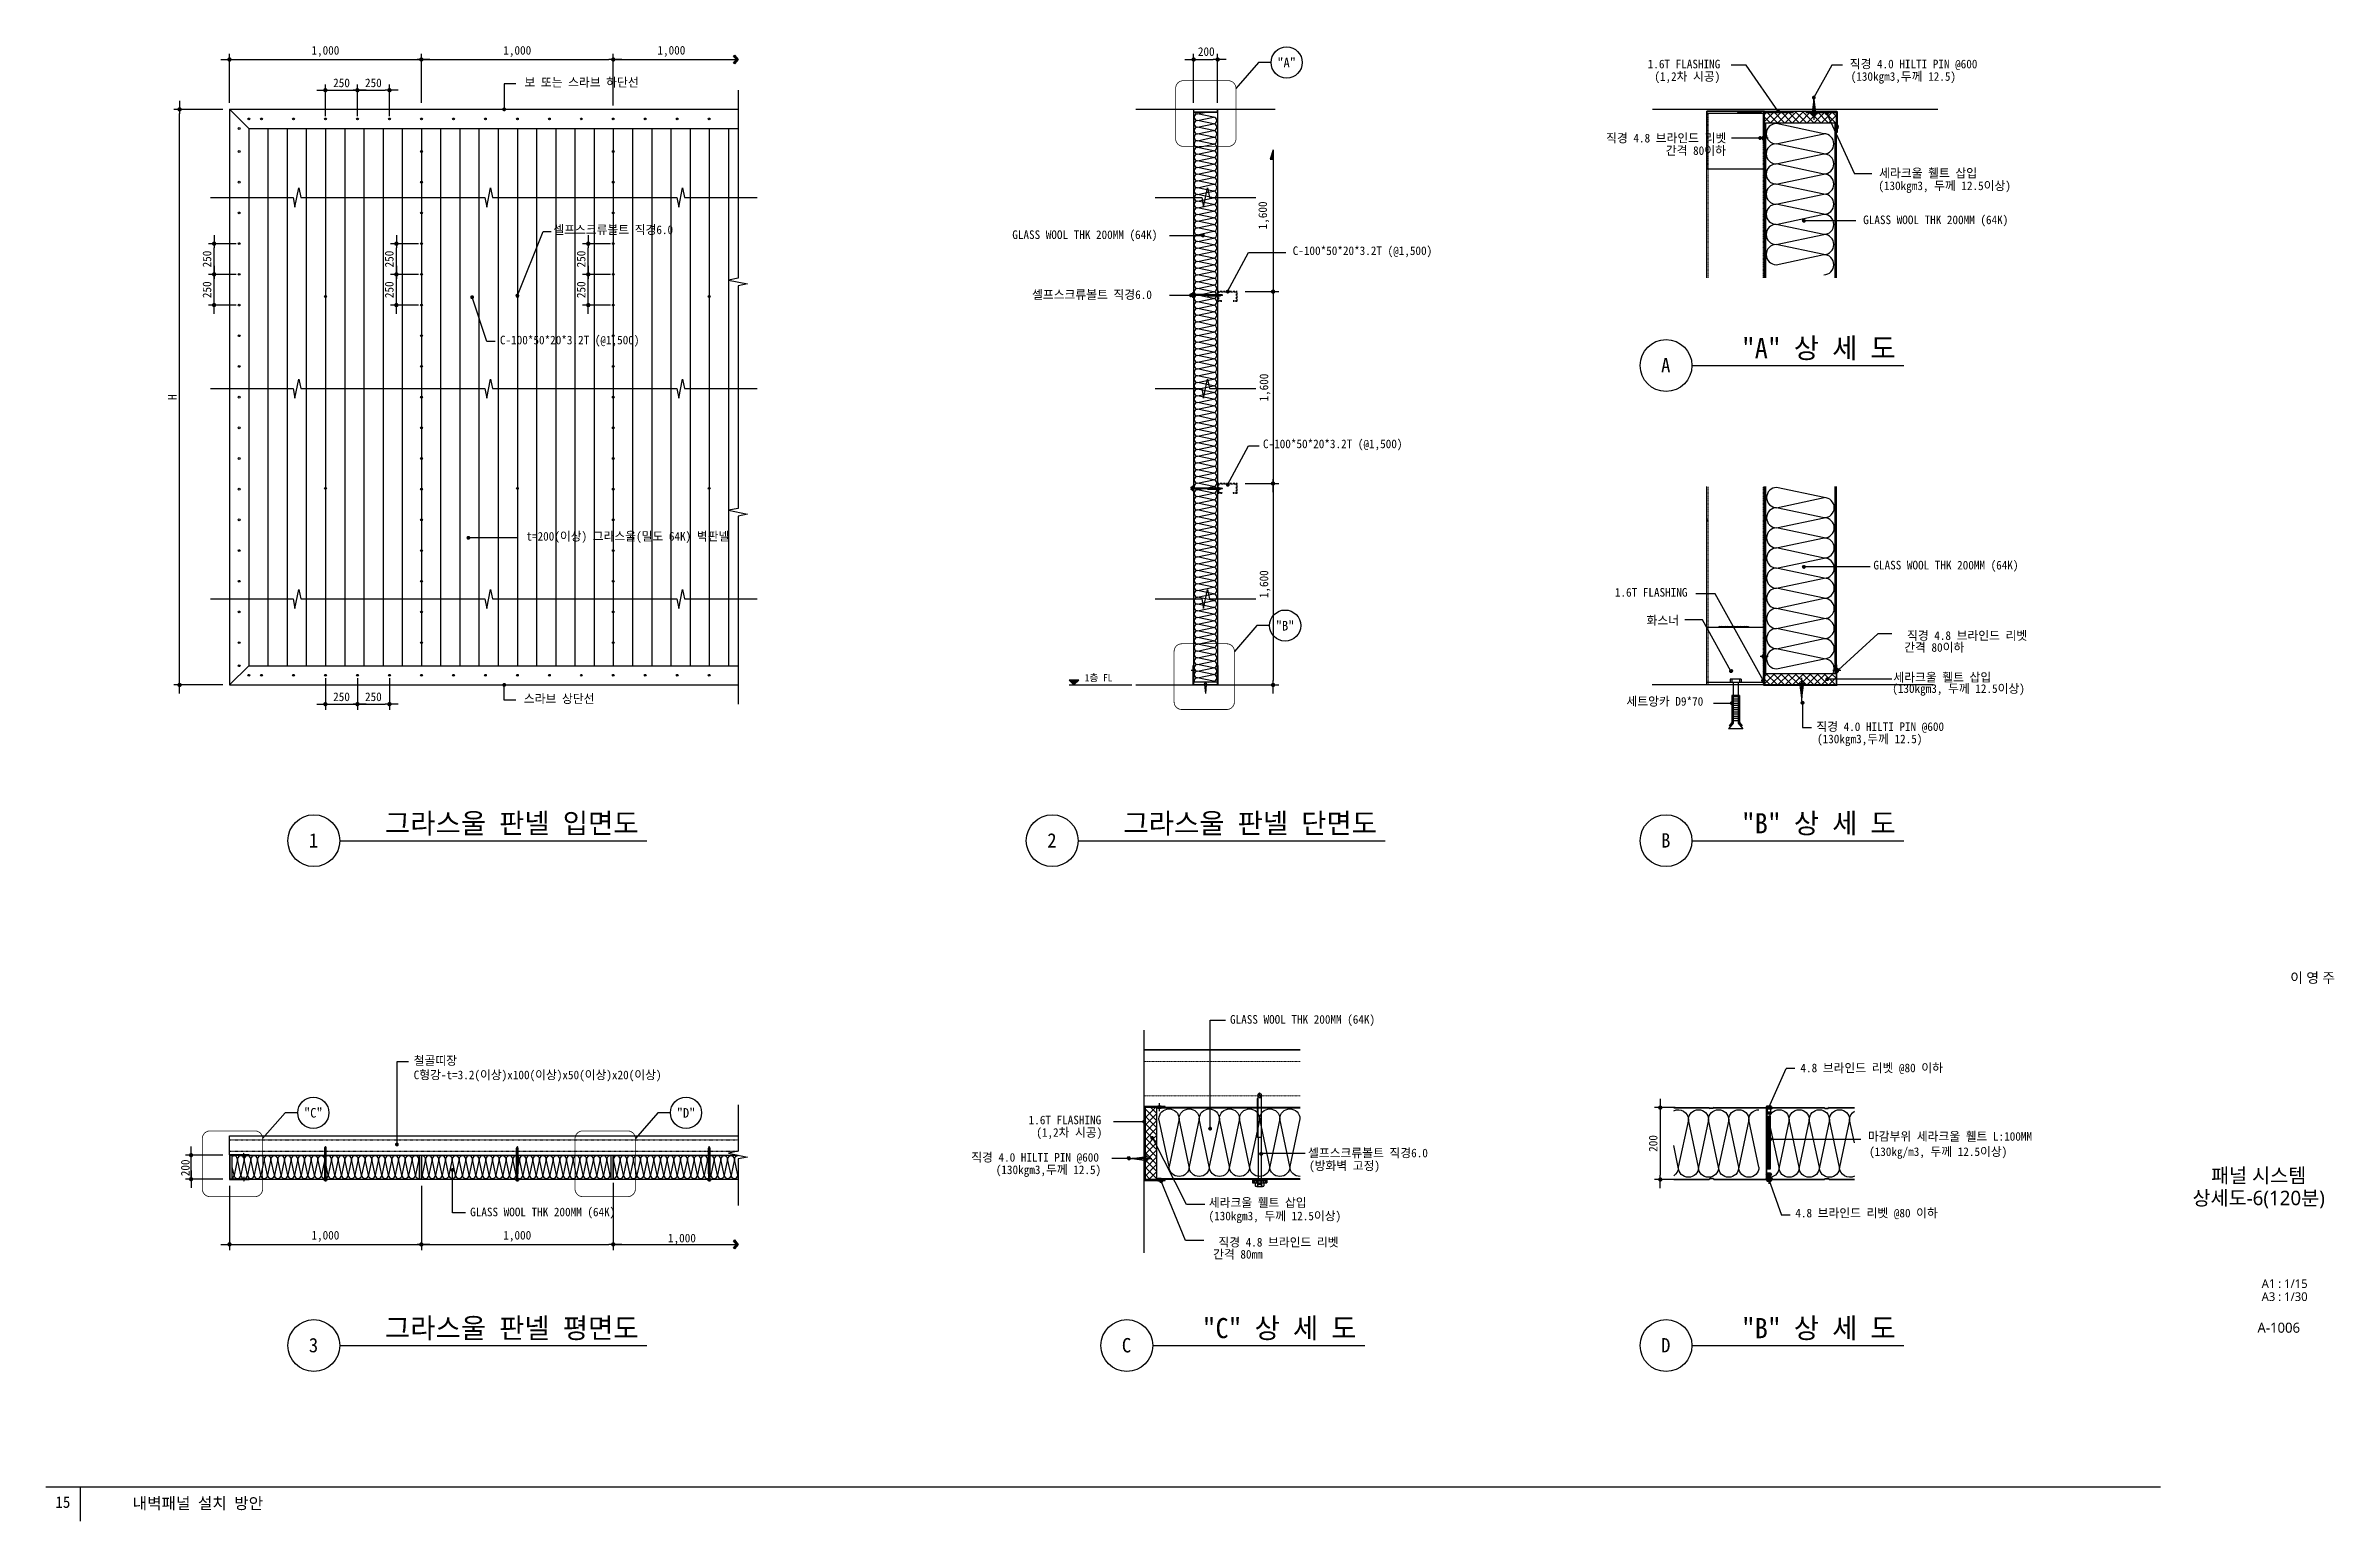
# Model space of a CAD drawing. Header units: millimetres. Extents: x 37538 to 66474, y -29175 to -20683.
# Drawn here: x 54547 to 66474, y -29175 to -21484 of the extents above; entities that cross this region are included whole.
import ezdxf
from ezdxf.enums import TextEntityAlignment as Align

# ---------------------------------------------------------------- set-up
doc = ezdxf.new("R2010")
doc.units = ezdxf.units.MM
doc.header["$MEASUREMENT"] = 0
for name, pattern in [('CEN', [62, 60, -1, 0, -1]), ('DASHDOTX2', [2, 1, -0.5, 0, -0.5]), ('DASHED', [3, 2, -1]), ('HID', [2, 1.1, -0.9]), ('HIDDEN', [0.375, 0.25, -0.125])]:
    doc.linetypes.add(name, pattern=pattern)
doc.layers.get('0').update_dxf_attribs({"linetype": 'CONTINUOUS'})
for name, color, linetype in [('1', 1, 'CONTINUOUS'), ('4', 4, 'CONTINUOUS'), ('8', 8, 'CONTINUOUS'), ('A-ELE-7', 7, 'CONTINUOUS'), ('A-INSUL', 8, 'CONTINUOUS'), ('A-잡철-1', 1, 'CONTINUOUS'), ('C', 1, 'CEN'), ('CEN', 1, 'CEN'), ('DIM', 7, 'CONTINUOUS'), ('F', 6, 'CONTINUOUS'), ('H', 2, 'HIDDEN'), ('Part', 1, 'CONTINUOUS'), ('SYM-1', 6, 'CONTINUOUS'), ('SYP_RIVET', 6, 'CONTINUOUS'), ('tu', 4, 'CONTINUOUS'), ('W', 3, 'CONTINUOUS'), ('각재2', 8, 'CONTINUOUS'), ('걸레받이', 5, 'CONTINUOUS'), ('내부글라스울', 3, 'CONTINUOUS'), ('무근', 4, 'CONTINUOUS'), ('무근1', 4, 'CONTINUOUS'), ('일람표BOX', 7, 'CONTINUOUS')]:
    doc.layers.add(name, color=color, linetype=linetype)
for name, color, linetype, lineweight in [('A-BORD-TEXT', 3, 'CONTINUOUS', 25), ('A-DIMS', 7, 'CONTINUOUS', 25), ('A-MKXS-LEAD', 7, 'CONTINUOUS', 25), ('A-MKXS-MAK2', 3, 'DASHDOTX2', 25), ('A-MKXS-TEXT1', 3, 'CONTINUOUS', 25), ('A-MKXS-TEXT2', 7, 'CONTINUOUS', 25), ('A-XXXX-SYMB', 7, 'CONTINUOUS', 25), ('A-XXXX-TXT1', 3, 'CONTINUOUS', 25), ('A-XXXX-TXT2', 3, 'CONTINUOUS', 25)]:
    doc.layers.add(name, color=color, linetype=linetype, lineweight=lineweight)
doc.styles.add('HY울릉도L', font='H2GTRE.TTF')
doc.styles.add('돋움', font='')
doc.styles.add('돋움체', font='')
doc.styles.add('맑은고딕', font='malgun.ttf')
doc.styles.get('돋움').set_extended_font_data('DotumChe')
doc.styles.get('돋움체').set_extended_font_data('DotumChe')
doc.dimstyles.new('CDIM', dxfattribs={"dimtxt": 3, "dimasz": 1.5, "dimexe": 2, "dimexo": 1, "dimgap": 1, "dimtad": 1, "dimdec": 0, "dimrnd": 0.5, "dimzin": 0, "dimdsep": 32, "dimlunit": 6, "dimtxsty": 'HY울릉도L', "dimblk1": '_CIDOT', "dimblk2": '_CIDOT', "dimsah": 1, "dimcen": 5.5, "dimclrd": 2, "dimclre": 2, "dimclrt": 7, "dimadec": 0, "dimazin": 0, "dimtfac": 1, "dimtdec": 0, "dimtix": 1, "dimtmove": 2, "dimatfit": 1, "dimldrblk": '_CIDOT', "dimfxl": 1, "dimtolj": 1, "dimtzin": 0, "dimlwd": -1, "dimarcsym": 0})

msp = doc.modelspace()

# ---------------------------------------------------------------- texts
at = {"layer": 'A-BORD-TEXT', "style": '맑은고딕'}
for s, height, p in [('이 영 주', 52.5, (66477.4, -26368.6)), ('A1 : 1/15', 45, (66334.9, -27959)), ('A3 : 1/30', 45, (66334.9, -28027))]:
    msp.add_text(s, height=height, dxfattribs=at).set_placement(p, align=Align.RIGHT)
for s, p in [('패널 시스템', (66079.7, -27373.1)), ('상세도-6(120분)', (66079.7, -27490.1))]:
    msp.add_text(s, height=75, dxfattribs=at).set_placement(p, align=Align.MIDDLE_CENTER)
msp.add_text('A-1006', height=52.5, dxfattribs=at).set_placement((66073.3, -28192.5))
at = {"layer": 'A-MKXS-TEXT1', "style": '돋움체'}
for s, p in [('1,000', (57734.5, -21530.2)), ('1.6T FLASHING ', (62895.8, -21602)), ('보 또는 스라브 하단선', (57041.4, -21697.7)), ('(1,2차 시공) ', (62930, -21667.2)), ('세라크울 휄트 삽입 ', (64102, -22170.8)), ('셀프스크류볼트 직경6.0', (57191.6, -22466)), ('GLASS WOOL THK 200MM (64K)', (64018.6, -22414.2)), ('GLASS WOOL THK 200MM (64K)', (59583.9, -22491.6)), ('C-100*50*20*3.2T (@1,500)', (61045.4, -22575.2)), ('셀프스크류볼트 직경6.0', (59686.9, -22804.2)), ('C-100*50*20*3.2T (@1,500)', (56913.6, -23040.7)), ('C-100*50*20*3.2T (@1,500)', (60890.4, -23581.9)), ('t=200(이상) 그라스울(밀도 64K) 벽판넬', (57051.6, -24063.7)), ('GLASS WOOL THK 200MM (64K)', (64072, -24214)), ('1.6T FLASHING ', (62724.6, -24355.8)), ('화스너 ', (62889.3, -24502.6)), ('세라크울 휄트 삽입 ', (64175.8, -24798.9)), ('스라브 상단선', (57038.4, -24910.4)), ('세트앙카 D9*70 ', (62784.8, -24924.2)), ('GLASS WOOL THK 200MM (64K)', (60718.7, -26581.8)), ('철골띠장', (56464.1, -26796.4)), ('C형강-t=3.2(이상)x100(이상)x50(이상)x20(이상)', (56464.1, -26871.1)), ('4.8 브라인드 리벳 @80 이하', (63691.7, -26834.6)), ('1.6T FLASHING ', (59669.2, -27106)), ('(1,2차 시공) ', (59708.9, -27171.2)), ('셀프스크류볼트 직경6.0', (61125.3, -27278)), ('(방화벽 고정)', (61130.8, -27344.6)), ('GLASS WOOL THK 200MM (64K)', (56758.5, -27585.5)), ('세라크울 휄트 삽입 ', (60608.1, -27536.7)), ('4.8 브라인드 리벳 @80 이하', (63665, -27591.1)), ('1,000', (57789.5, -27721.4))]:
    msp.add_text(s, height=45, dxfattribs=at).set_placement(p)
for s, p in [('직경 4.0 HILTI PIN @600', (63948.5, -21579.3)), ('(130kgm3,두께 12.5)', (63953.4, -21644.5)), ('(130kgm3, 두께 12.5이상)', (64097.4, -22214.1)), ('(130kgm3, 두께 12.5이상)', (64170, -24835)), ('직경 4.0 HILTI PIN @600', (63774.6, -25033.3)), ('(130kgm3,두께 12.5)', (63778.1, -25097.5)), ('마감부위 세라크울 휄트 L:100MM', (64043.1, -27169.1)), ('직경 4.0 HILTI PIN @600', (59370, -27278.4)), ('(130kg/m3, 두께 12.5이상)', (64049.4, -27248.8)), ('(130kgm3,두께 12.5)', (59497.9, -27343.1)), ('(130kgm3, 두께 12.5이상)', (60606.7, -27583.8))]:
    msp.add_text(s, height=45, dxfattribs=at).set_placement(p, align=Align.MIDDLE_LEFT)
for s, p in [('직경 4.8 브라인드 리벳', (63305.2, -21965.8)), ('간격 80이하', (63303.1, -22030.8)), ('직경 4.8 브라인드 리벳', (64873.3, -24558.7)), ('간격 80이하', (64545.6, -24620.5)), ('간격 80mm', (60888.9, -27783.5)), ('직경 4.8 브라인드 리벳', (61284.5, -27720.6))]:
    msp.add_text(s, height=45, dxfattribs=at).set_placement(p, align=Align.MIDDLE_RIGHT)
at = {"layer": 'A-MKXS-TEXT1', "insert": (60894.7, -22368.6), "char_height": 45, "attachment_point": 5, "rotation": 90, "style": '돋움체'}
msp.add_mtext('\\A1;1,600', dxfattribs=at)
at = {"layer": 'A-MKXS-TEXT2', "style": '돋움체'}
for s, p in [('"A"', (61013.7, -21571)), ('"B"', (61005.7, -24506)), ('"C"', (55941, -27045.1)), ('"D"', (57883.5, -27045.1))]:
    msp.add_text(s, height=50, dxfattribs=at).set_placement(p, align=Align.MIDDLE)
at = {"layer": 'A-XXXX-TXT1', "style": '돋움체'}
for s, p in [('"A" 상 세 도', (64188.2, -23144.3)), ('그라스울 판넬 입면도', (57636.2, -25621)), ('그라스울 판넬 단면도', (61484.6, -25621)), ('"B" 상 세 도', (64188.2, -25621)), ('그라스울 판넬 평면도', (57636.2, -28252.4)), ('"C" 상 세 도', (61377.8, -28252.4)), ('"B" 상 세 도', (64188.2, -28252.4))]:
    msp.add_text(s, height=105, dxfattribs=at).set_placement(p, align=Align.BOTTOM_RIGHT)
for s, p in [('A', (62989.6, -23149.5)), ('1', (55942, -25626.2)), ('2', (59790.4, -25626.2)), ('B', (62989.6, -25626.2)), ('3', (55942, -28257.6)), ('C', (60179.2, -28257.6)), ('D', (62989.6, -28257.6))]:
    msp.add_text(s, height=75, dxfattribs=at).set_placement(p, align=Align.MIDDLE)
at = {"layer": 'A-XXXX-TXT2', "style": '돋움체'}
msp.add_text('1층 FL', height=37.5, dxfattribs=at).set_placement((60105.3, -24778.2), align=Align.MIDDLE_RIGHT)
at = {"layer": 'A-XXXX-TXT2', "style": '돋움'}
for s, p in [('15', (54597, -29075.2)), ('내벽패널 설치 방안', (54999.5, -29081.2))]:
    msp.add_text(s, height=60, dxfattribs=at).set_placement(p, align=Align.MIDDLE_LEFT)

# ---------------------------------------------------------------- blocks, each defined once
blk = doc.blocks.new('_CIDOT')
at = {"color": 0, "linetype": 'ByBlock'}
blk.add_line((2, 0), (-1, 0), dxfattribs=at)
at = {"color": 0, "linetype": 'ByBlock', "const_width": 0.5}
blk.add_lwpolyline([(-0.25, 0, 1), (0.25, 0, 1)], format="xyb", close=True, dxfattribs=at)
blk = doc.blocks.new('*D134')
at = {"layer": 'A-DIMS', "lineweight": -2, "transparency": 16777216}
for p, q in [((55504, -21781), (55504, -21526)), ((56504, -21781), (56504, -21526))]:
    blk.add_line(p, q, dxfattribs=at)
at = {"layer": 'A-DIMS', "transparency": 16777216}
blk.add_line((55527, -21556), (56482, -21556), dxfattribs=at)
at = {"layer": 'A-DIMS', "transparency": 16777216, "xscale": 22.5, "yscale": 22.5, "zscale": 22.5, "rotation": 180}
blk.add_blockref('_CIDOT', (55504, -21556), dxfattribs=at)
at = {"layer": 'A-DIMS', "transparency": 16777216, "xscale": 22.5, "yscale": 22.5, "zscale": 22.5}
blk.add_blockref('_CIDOT', (56504, -21556), dxfattribs=at)
at = {"layer": 'A-DIMS', "color": 3, "transparency": 16777216, "insert": (56004, -21514), "char_height": 45, "attachment_point": 5, "style": '돋움체'}
blk.add_mtext('\\A1;1,000', dxfattribs=at)
blk = doc.blocks.new('*D135')
at = {"layer": 'A-DIMS', "lineweight": -2, "transparency": 16777216}
for p, q in [((56504, -21781), (56504, -21526)), ((57504, -21781), (57504, -21526))]:
    blk.add_line(p, q, dxfattribs=at)
at = {"layer": 'A-DIMS', "transparency": 16777216}
blk.add_line((56527, -21556), (57482, -21556), dxfattribs=at)
at = {"layer": 'A-DIMS', "transparency": 16777216, "xscale": 22.5, "yscale": 22.5, "zscale": 22.5, "rotation": 180}
blk.add_blockref('_CIDOT', (56504, -21556), dxfattribs=at)
at = {"layer": 'A-DIMS', "transparency": 16777216, "xscale": 22.5, "yscale": 22.5, "zscale": 22.5}
blk.add_blockref('_CIDOT', (57504, -21556), dxfattribs=at)
at = {"layer": 'A-DIMS', "color": 3, "transparency": 16777216, "insert": (57004, -21514), "char_height": 45, "attachment_point": 5, "style": '돋움체'}
blk.add_mtext('\\A1;1,000', dxfattribs=at)
blk = doc.blocks.new('DOT')
at = {"color": 0, "linetype": 'ByBlock'}
blk.add_line((-0.5, 0), (-1, 0), dxfattribs=at)
at = {"color": 0, "linetype": 'ByBlock', "const_width": 0.5}
blk.add_lwpolyline([(-0.25, 0, 1), (0.25, 0, 1)], format="xyb", close=True, dxfattribs=at)
blk = doc.blocks.new('*D33')
at = {"layer": 'A-DIMS', "lineweight": -2, "transparency": 16777216}
for p, q in [((56171, -21851), (56171, -21686)), ((56338, -21851), (56338, -21686))]:
    blk.add_line(p, q, dxfattribs=at)
at = {"layer": 'A-DIMS', "transparency": 16777216}
blk.add_line((56194, -21716), (56315, -21716), dxfattribs=at)
at = {"layer": 'A-DIMS', "transparency": 16777216, "xscale": 22.5, "yscale": 22.5, "zscale": 22.5, "rotation": 180}
blk.add_blockref('_CIDOT', (56171, -21716), dxfattribs=at)
at = {"layer": 'A-DIMS', "transparency": 16777216, "xscale": 22.5, "yscale": 22.5, "zscale": 22.5}
blk.add_blockref('_CIDOT', (56338, -21716), dxfattribs=at)
at = {"layer": 'A-DIMS', "color": 3, "transparency": 16777216, "insert": (56254, -21678), "char_height": 45, "attachment_point": 5, "style": '돋움체'}
blk.add_mtext('\\A1;250', dxfattribs=at)
blk = doc.blocks.new('*D136')
at = {"layer": 'A-DIMS', "lineweight": -2, "transparency": 16777216}
for p, q in [((60529, -21781), (60529, -21526)), ((60654, -21781), (60654, -21526))]:
    blk.add_line(p, q, dxfattribs=at)
at = {"layer": 'A-DIMS', "transparency": 16777216}
blk.add_line((60551, -21556), (60631, -21556), dxfattribs=at)
at = {"layer": 'A-DIMS', "transparency": 16777216, "xscale": 22.5, "yscale": 22.5, "zscale": 22.5, "rotation": 180}
blk.add_blockref('_CIDOT', (60529, -21556), dxfattribs=at)
at = {"layer": 'A-DIMS', "transparency": 16777216, "xscale": 22.5, "yscale": 22.5, "zscale": 22.5}
blk.add_blockref('_CIDOT', (60654, -21556), dxfattribs=at)
at = {"layer": 'A-DIMS', "color": 3, "transparency": 16777216, "insert": (60595, -21515), "char_height": 45, "attachment_point": 5, "style": '돋움체'}
blk.add_mtext('\\A1;200', dxfattribs=at)
blk = doc.blocks.new('*D34')
at = {"layer": 'A-DIMS', "lineweight": -2, "transparency": 16777216}
for p, q in [((55539, -22516), (55394, -22516)), ((55539, -22676), (55394, -22676))]:
    blk.add_line(p, q, dxfattribs=at)
at = {"layer": 'A-DIMS', "transparency": 16777216}
blk.add_line((55424, -22653), (55424, -22538), dxfattribs=at)
at = {"layer": 'A-DIMS', "transparency": 16777216, "xscale": 22.5, "yscale": 22.5, "zscale": 22.5}
for p, rotation in [((55424, -22516), 90), ((55424, -22676), 270)]:
    blk.add_blockref('_CIDOT', p, dxfattribs=dict(at, rotation=rotation))
at = {"layer": 'A-DIMS', "color": 3, "transparency": 16777216, "insert": (55387, -22596), "char_height": 45, "attachment_point": 5, "rotation": 90, "style": '돋움체'}
blk.add_mtext('\\A1;250', dxfattribs=at)
blk = doc.blocks.new('*D137')
at = {"layer": 'A-DIMS', "lineweight": -2, "transparency": 16777216}
for p, q in [((56489, -22516), (56344, -22516)), ((56489, -22676), (56344, -22676))]:
    blk.add_line(p, q, dxfattribs=at)
at = {"layer": 'A-DIMS', "transparency": 16777216}
blk.add_line((56374, -22653), (56374, -22538), dxfattribs=at)
at = {"layer": 'A-DIMS', "transparency": 16777216, "xscale": 22.5, "yscale": 22.5, "zscale": 22.5}
for p, rotation in [((56374, -22516), 90), ((56374, -22676), 270)]:
    blk.add_blockref('_CIDOT', p, dxfattribs=dict(at, rotation=rotation))
at = {"layer": 'A-DIMS', "color": 3, "transparency": 16777216, "insert": (56337, -22596), "char_height": 45, "attachment_point": 5, "rotation": 90, "style": '돋움체'}
blk.add_mtext('\\A1;250', dxfattribs=at)
blk = doc.blocks.new('*D138')
at = {"layer": 'A-DIMS', "lineweight": -2, "transparency": 16777216}
for p, q in [((57489, -22516), (57344, -22516)), ((57489, -22676), (57344, -22676))]:
    blk.add_line(p, q, dxfattribs=at)
at = {"layer": 'A-DIMS', "transparency": 16777216}
blk.add_line((57374, -22653), (57374, -22538), dxfattribs=at)
at = {"layer": 'A-DIMS', "transparency": 16777216, "xscale": 22.5, "yscale": 22.5, "zscale": 22.5}
for p, rotation in [((57374, -22516), 90), ((57374, -22676), 270)]:
    blk.add_blockref('_CIDOT', p, dxfattribs=dict(at, rotation=rotation))
at = {"layer": 'A-DIMS', "color": 3, "transparency": 16777216, "insert": (57337, -22596), "char_height": 45, "attachment_point": 5, "rotation": 90, "style": '돋움체'}
blk.add_mtext('\\A1;250', dxfattribs=at)
blk = doc.blocks.new('*D139')
at = {"layer": 'A-DIMS', "lineweight": -2, "transparency": 16777216}
for p, q in [((55469, -21816), (55214, -21816)), ((55469, -24816), (55214, -24816))]:
    blk.add_line(p, q, dxfattribs=at)
at = {"layer": 'A-DIMS', "transparency": 16777216}
blk.add_line((55244, -24793), (55244, -21838), dxfattribs=at)
at = {"layer": 'A-DIMS', "transparency": 16777216, "xscale": 22.5, "yscale": 22.5, "zscale": 22.5}
for p, rotation in [((55244, -21816), 90), ((55244, -24816), 270)]:
    blk.add_blockref('_CIDOT', p, dxfattribs=dict(at, rotation=rotation))
at = {"layer": 'A-DIMS', "color": 3, "transparency": 16777216, "insert": (55207, -23316), "char_height": 45, "attachment_point": 5, "rotation": 90, "style": '돋움체'}
blk.add_mtext('\\A1;H', dxfattribs=at)
blk = doc.blocks.new('*D140')
at = {"layer": 'A-DIMS', "lineweight": -2, "transparency": 16777216}
for p, q in [((56171, -24781), (56171, -24946)), ((56338, -24781), (56338, -24946))]:
    blk.add_line(p, q, dxfattribs=at)
at = {"layer": 'A-DIMS', "transparency": 16777216}
blk.add_line((56194, -24916), (56315, -24916), dxfattribs=at)
at = {"layer": 'A-DIMS', "transparency": 16777216, "xscale": 22.5, "yscale": 22.5, "zscale": 22.5, "rotation": 180}
blk.add_blockref('_CIDOT', (56171, -24916), dxfattribs=at)
at = {"layer": 'A-DIMS', "transparency": 16777216, "xscale": 22.5, "yscale": 22.5, "zscale": 22.5}
blk.add_blockref('_CIDOT', (56338, -24916), dxfattribs=at)
at = {"layer": 'A-DIMS', "color": 3, "transparency": 16777216, "insert": (56254, -24878), "char_height": 45, "attachment_point": 5, "style": '돋움체'}
blk.add_mtext('\\A1;250', dxfattribs=at)
blk = doc.blocks.new('*D141')
at = {"layer": 'A-DIMS', "lineweight": -2, "transparency": 16777216}
for p, q in [((56004, -24781), (56004, -24946)), ((56171, -24781), (56171, -24946))]:
    blk.add_line(p, q, dxfattribs=at)
at = {"layer": 'A-DIMS', "transparency": 16777216}
blk.add_line((56027, -24916), (56149, -24916), dxfattribs=at)
at = {"layer": 'A-DIMS', "transparency": 16777216, "xscale": 22.5, "yscale": 22.5, "zscale": 22.5, "rotation": 180}
blk.add_blockref('_CIDOT', (56004, -24916), dxfattribs=at)
at = {"layer": 'A-DIMS', "transparency": 16777216, "xscale": 22.5, "yscale": 22.5, "zscale": 22.5}
blk.add_blockref('_CIDOT', (56171, -24916), dxfattribs=at)
at = {"layer": 'A-DIMS', "color": 3, "transparency": 16777216, "insert": (56088, -24878), "char_height": 45, "attachment_point": 5, "style": '돋움체'}
blk.add_mtext('\\A1;250', dxfattribs=at)
blk = doc.blocks.new('*D35')
at = {"layer": 'A-DIMS', "lineweight": -2, "transparency": 16777216}
for p, q in [((56004, -21851), (56004, -21686)), ((56171, -21851), (56171, -21686))]:
    blk.add_line(p, q, dxfattribs=at)
at = {"layer": 'A-DIMS', "transparency": 16777216}
blk.add_line((56027, -21716), (56149, -21716), dxfattribs=at)
at = {"layer": 'A-DIMS', "transparency": 16777216, "xscale": 22.5, "yscale": 22.5, "zscale": 22.5, "rotation": 180}
blk.add_blockref('_CIDOT', (56004, -21716), dxfattribs=at)
at = {"layer": 'A-DIMS', "transparency": 16777216, "xscale": 22.5, "yscale": 22.5, "zscale": 22.5}
blk.add_blockref('_CIDOT', (56171, -21716), dxfattribs=at)
at = {"layer": 'A-DIMS', "color": 3, "transparency": 16777216, "insert": (56088, -21678), "char_height": 45, "attachment_point": 5, "style": '돋움체'}
blk.add_mtext('\\A1;250', dxfattribs=at)
blk = doc.blocks.new('*D142')
at = {"layer": 'A-DIMS', "lineweight": -2, "transparency": 16777216}
for p, q in [((55539, -22676), (55394, -22676)), ((55539, -22836), (55394, -22836))]:
    blk.add_line(p, q, dxfattribs=at)
at = {"layer": 'A-DIMS', "transparency": 16777216}
blk.add_line((55424, -22813), (55424, -22698), dxfattribs=at)
at = {"layer": 'A-DIMS', "transparency": 16777216, "xscale": 22.5, "yscale": 22.5, "zscale": 22.5}
for p, rotation in [((55424, -22676), 90), ((55424, -22836), 270)]:
    blk.add_blockref('_CIDOT', p, dxfattribs=dict(at, rotation=rotation))
at = {"layer": 'A-DIMS', "color": 3, "transparency": 16777216, "insert": (55387, -22756), "char_height": 45, "attachment_point": 5, "rotation": 90, "style": '돋움체'}
blk.add_mtext('\\A1;250', dxfattribs=at)
blk = doc.blocks.new('*D143')
at = {"layer": 'A-DIMS', "lineweight": -2, "transparency": 16777216}
for p, q in [((56489, -22676), (56344, -22676)), ((56489, -22836), (56344, -22836))]:
    blk.add_line(p, q, dxfattribs=at)
at = {"layer": 'A-DIMS', "transparency": 16777216}
blk.add_line((56374, -22813), (56374, -22698), dxfattribs=at)
at = {"layer": 'A-DIMS', "transparency": 16777216, "xscale": 22.5, "yscale": 22.5, "zscale": 22.5}
for p, rotation in [((56374, -22676), 90), ((56374, -22836), 270)]:
    blk.add_blockref('_CIDOT', p, dxfattribs=dict(at, rotation=rotation))
at = {"layer": 'A-DIMS', "color": 3, "transparency": 16777216, "insert": (56337, -22756), "char_height": 45, "attachment_point": 5, "rotation": 90, "style": '돋움체'}
blk.add_mtext('\\A1;250', dxfattribs=at)
blk = doc.blocks.new('*D144')
at = {"layer": 'A-DIMS', "lineweight": -2, "transparency": 16777216}
for p, q in [((57489, -22676), (57344, -22676)), ((57489, -22836), (57344, -22836))]:
    blk.add_line(p, q, dxfattribs=at)
at = {"layer": 'A-DIMS', "transparency": 16777216}
blk.add_line((57374, -22813), (57374, -22698), dxfattribs=at)
at = {"layer": 'A-DIMS', "transparency": 16777216, "xscale": 22.5, "yscale": 22.5, "zscale": 22.5}
for p, rotation in [((57374, -22676), 90), ((57374, -22836), 270)]:
    blk.add_blockref('_CIDOT', p, dxfattribs=dict(at, rotation=rotation))
at = {"layer": 'A-DIMS', "color": 3, "transparency": 16777216, "insert": (57337, -22756), "char_height": 45, "attachment_point": 5, "rotation": 90, "style": '돋움체'}
blk.add_mtext('\\A1;250', dxfattribs=at)
blk = doc.blocks.new('*D36')
at = {"layer": 'A-DIMS', "lineweight": -2, "transparency": 16777216}
for p, q in [((55469, -27267), (55274, -27267)), ((55469, -27392), (55274, -27392))]:
    blk.add_line(p, q, dxfattribs=at)
at = {"layer": 'A-DIMS', "transparency": 16777216}
for p, q in [((55304, -27244), (55304, -27222)), ((55304, -27392), (55304, -27267)), ((55304, -27414), (55304, -27437))]:
    blk.add_line(p, q, dxfattribs=at)
at = {"layer": 'A-DIMS', "transparency": 16777216, "xscale": 22.5, "yscale": 22.5, "zscale": 22.5}
for p, rotation in [((55304, -27267), 270), ((55304, -27392), 90)]:
    blk.add_blockref('_CIDOT', p, dxfattribs=dict(at, rotation=rotation))
at = {"layer": 'A-DIMS', "color": 3, "transparency": 16777216, "insert": (55274, -27333), "char_height": 45, "attachment_point": 5, "rotation": 90, "style": '돋움체'}
blk.add_mtext('\\A1;200', dxfattribs=at)
blk = doc.blocks.new('LEADER4')
blk.add_lwpolyline([(0, 0), (-0.32, -0.38), (-0.4, -0.32), (-0.13, 0), (-0.4, 0.32), (-0.32, 0.38)], close=True)
for points in [[(-0.13, 0), (-0.4, 0.32), (0, 0), (-0.32, 0.38)], [(-0.13, 0), (-0.4, -0.32), (0, 0), (-0.32, -0.38)]]:
    blk.add_solid(points)
blk = doc.blocks.new('*D37')
at = {"layer": 'A-DIMS', "lineweight": -2, "transparency": 16777216}
for p, q in [((55504, -27427), (55504, -27762)), ((56504, -27427), (56504, -27762))]:
    blk.add_line(p, q, dxfattribs=at)
at = {"layer": 'A-DIMS', "transparency": 16777216}
blk.add_line((55527, -27732), (56482, -27732), dxfattribs=at)
at = {"layer": 'A-DIMS', "transparency": 16777216, "xscale": 22.5, "yscale": 22.5, "zscale": 22.5, "rotation": 180}
blk.add_blockref('_CIDOT', (55504, -27732), dxfattribs=at)
at = {"layer": 'A-DIMS', "transparency": 16777216, "xscale": 22.5, "yscale": 22.5, "zscale": 22.5}
blk.add_blockref('_CIDOT', (56504, -27732), dxfattribs=at)
at = {"layer": 'A-DIMS', "color": 3, "transparency": 16777216, "insert": (56004, -27690), "char_height": 45, "attachment_point": 5, "style": '돋움체'}
blk.add_mtext('\\A1;1,000', dxfattribs=at)
blk = doc.blocks.new('*D38')
at = {"layer": 'A-DIMS', "lineweight": -2, "transparency": 16777216}
for p, q in [((56504, -27427), (56504, -27762)), ((57504, -27427), (57504, -27762))]:
    blk.add_line(p, q, dxfattribs=at)
at = {"layer": 'A-DIMS', "transparency": 16777216}
blk.add_line((56527, -27732), (57482, -27732), dxfattribs=at)
at = {"layer": 'A-DIMS', "transparency": 16777216, "xscale": 22.5, "yscale": 22.5, "zscale": 22.5, "rotation": 180}
blk.add_blockref('_CIDOT', (56504, -27732), dxfattribs=at)
at = {"layer": 'A-DIMS', "transparency": 16777216, "xscale": 22.5, "yscale": 22.5, "zscale": 22.5}
blk.add_blockref('_CIDOT', (57504, -27732), dxfattribs=at)
at = {"layer": 'A-DIMS', "color": 3, "transparency": 16777216, "insert": (57004, -27690), "char_height": 45, "attachment_point": 5, "style": '돋움체'}
blk.add_mtext('\\A1;1,000', dxfattribs=at)
blk = doc.blocks.new('br')
at = {"layer": 'CEN'}
blk.add_line((-36, 0), (30, 0), dxfattribs=at)
at = {"layer": 'F'}
for p, q in [((-15, 4), (-12, 8)), ((-15, 4), (-11, 0)), ((-15, -4), (-11, 0)), ((-12, 8), (-8, 4)), ((0, 4), (-8, 4)), ((0, 8), (0, -8)), ((-15, -4), (-12, -8)), ((-12, -8), (-8, -4)), ((0, -4), (-8, -4))]:
    blk.add_line(p, q, dxfattribs=at)
blk.add_arc((-2, 0), 8.2, 285.5627, 74.4373, dxfattribs=at)
blk = doc.blocks.new('sc15a')
at = {"layer": 'F'}
for p, q in [((-9, 4), (-4, 6)), ((-9, 4), (-9, -4)), ((-9, -3), (-9, 3)), ((-8, 4), (-2, 4)), ((-4, 8), (-4, -8)), ((-1, 10), (-2, 10)), ((-2, 0), (-2, 6)), ((-2, 6), (-1, 6)), ((-2, 0), (-2, -5)), ((-1, 10), (-1, -10)), ((-1, -9), (-1, 9)), ((-1, 9), (0, 9)), ((-1, 6), (-1, 0)), ((-1, 3), (165, 3)), ((-1, -5), (-1, 0)), ((0, 9), (0, -9)), ((170, 0), (165, 3)), ((-9, -4), (-4, -6)), ((-8, -4), (-2, -4)), ((-2, -5), (-1, -5)), ((-1, -10), (-2, -10)), ((-1, -3), (165, -3)), ((0, -9), (-1, -9)), ((165, -3), (170, 0))]:
    blk.add_line(p, q, dxfattribs=at)
for centre, start, end in [((-2, 8), 90, 180), ((-2, -8), 180, 270)]:
    blk.add_arc(centre, 2, start, end, dxfattribs=at)
at = {"layer": 'H', "color": 4}
for p, q in [((-8, 3), (-2, 3)), ((27, -4), (27, 4)), ((27, 4), (161, 4)), ((161, 3), (161, 4)), ((161, 1), (163, 3)), ((163, -3), (161, 1)), ((163, 3), (165, 1)), ((165, 1), (170, 0)), ((-8, -3), (-2, -3)), ((27, -4), (161, -4)), ((161, -4), (161, -3))]:
    blk.add_line(p, q, dxfattribs=at)
for centre, start, end in [((-7, 3), 131.195, 228.805), ((-7, 2), 131.195, 181.1584), ((-7, -2), 178.8416, 228.805), ((-7, -3), 131.195, 228.805)]:
    blk.add_arc(centre, 1.03, start, end, dxfattribs=at)
blk = doc.blocks.new('SY_Pin Fixing')
at = {"layer": 'SYP_RIVET'}
for p, q in [((424304, 1008431), (424319, 1008431)), ((424307, 1008431), (424312, 1008385)), ((424316, 1008431), (424312, 1008385))]:
    blk.add_line(p, q, dxfattribs=at)
blk.add_arc((424312, 1008431), 7.33, 0.6102, 179.3898, dxfattribs=at)
blk = doc.blocks.new('*D145')
at = {"layer": 'A-DIMS', "lineweight": -2, "transparency": 16777216}
for p, q in [((60798, -23766), (60973, -23766)), ((60798, -24816), (60973, -24816))]:
    blk.add_line(p, q, dxfattribs=at)
at = {"layer": 'A-DIMS', "transparency": 16777216}
blk.add_line((60943, -23788), (60943, -24793), dxfattribs=at)
at = {"layer": 'A-DIMS', "transparency": 16777216, "xscale": 22.5, "yscale": 22.5, "zscale": 22.5}
for p, rotation in [((60943, -23766), 90), ((60943, -24816), 270)]:
    blk.add_blockref('_CIDOT', p, dxfattribs=dict(at, rotation=rotation))
at = {"layer": 'A-DIMS', "color": 3, "transparency": 16777216, "insert": (60901, -24291), "char_height": 45, "attachment_point": 5, "rotation": 90, "style": '돋움체'}
blk.add_mtext('\\A1;1,600', dxfattribs=at)
blk = doc.blocks.new('*D146')
at = {"layer": 'A-DIMS', "lineweight": -2, "transparency": 16777216}
for p, q in [((60798, -22766), (60973, -22766)), ((60798, -23766), (60973, -23766))]:
    blk.add_line(p, q, dxfattribs=at)
at = {"layer": 'A-DIMS', "transparency": 16777216}
blk.add_line((60943, -22788), (60943, -23743), dxfattribs=at)
at = {"layer": 'A-DIMS', "transparency": 16777216, "xscale": 22.5, "yscale": 22.5, "zscale": 22.5}
for p, rotation in [((60943, -22766), 90), ((60943, -23766), 270)]:
    blk.add_blockref('_CIDOT', p, dxfattribs=dict(at, rotation=rotation))
at = {"layer": 'A-DIMS', "color": 3, "transparency": 16777216, "insert": (60901, -23266), "char_height": 45, "attachment_point": 5, "rotation": 90, "style": '돋움체'}
blk.add_mtext('\\A1;1,600', dxfattribs=at)
blk = doc.blocks.new('CAP')
at = {"layer": '1'}
for p, q in [((-25104, -92806), (-25079, -92806)), ((-25104, -92812), (-25104, -92806)), ((-25104, -92812), (-25104, -92806)), ((-25104, -92812), (-25079, -92812)), ((-25103, -92812), (-25103, -92806)), ((-25101, -92812), (-25101, -92806)), ((-25099, -92806), (-25099, -92801)), ((-25098, -92812), (-25098, -92806)), ((-25096, -92800), (-25088, -92800)), ((-25095, -92806), (-25095, -92801)), ((-25088, -92806), (-25088, -92801)), ((-25085, -92812), (-25085, -92806)), ((-25084, -92806), (-25084, -92801)), ((-25082, -92812), (-25082, -92806)), ((-25080, -92812), (-25080, -92806)), ((-25080, -92812), (-25080, -92806)), ((-25079, -92812), (-25079, -92806))]:
    blk.add_line(p, q, dxfattribs=at)
for centre, radius, start, end in [((-25096, -92810), 10.2, 89.1156, 111.4609), ((-25097, -92805), 4.68, 64.7955, 115.2045), ((-25092, -92809), 9.03, 67.193, 112.807), ((-25088, -92810), 10.2, 68.5391, 90.8844), ((-25086, -92805), 4.68, 64.7955, 115.2045)]:
    blk.add_arc(centre, radius, start, end, dxfattribs=at)
blk = doc.blocks.new('dafdfaad')
at = {"color": 4}
for p, q in [((2792453, 1369244), (2792455, 1369246)), ((2792453, 1369244), (2792455, 1369241)), ((2792456, 1369244), (2792453, 1369244)), ((2792530, 1369246), (2792455, 1369246)), ((2792459, 1369246), (2792455, 1369246)), ((2792455, 1369241), (2792530, 1369241)), ((2792456, 1369244), (2792460, 1369242)), ((2792462, 1369243), (2792459, 1369246)), ((2792460, 1369242), (2792462, 1369243)), ((2792463, 1369247), (2792462, 1369246)), ((2792463, 1369240), (2792462, 1369241)), ((2792530, 1369247), (2792463, 1369247)), ((2792530, 1369240), (2792463, 1369240)), ((2792530, 1369240), (2792530, 1369247)), ((2792530, 1369246), (2792603, 1369246)), ((2792530, 1369241), (2792603, 1369241)), ((2792603, 1369254), (2792603, 1369234)), ((2792605, 1369234), (2792605, 1369254)), ((2792605, 1369249), (2792606, 1369249)), ((2792606, 1369239), (2792605, 1369239)), ((2792606, 1369240), (2792606, 1369248)), ((2792606, 1369248), (2792611, 1369248)), ((2792606, 1369248), (2792606, 1369248)), ((2792611, 1369246), (2792606, 1369246)), ((2792611, 1369241), (2792606, 1369241)), ((2792611, 1369240), (2792606, 1369240)), ((2792606, 1369240), (2792606, 1369239)), ((2792611, 1369247), (2792611, 1369247)), ((2792611, 1369246), (2792611, 1369247)), ((2792611, 1369246), (2792611, 1369242)), ((2792611, 1369246), (2792611, 1369246)), ((2792611, 1369241), (2792611, 1369242)), ((2792611, 1369241), (2792611, 1369241)), ((2792611, 1369240), (2792611, 1369241))]:
    blk.add_line(p, q, dxfattribs=at)
for centre, start, end in [((2792606, 1369248), 0, 90), ((2792606, 1369239), 270, 0), ((2792611, 1369247), 0, 90), ((2792611, 1369247), 315, 0), ((2792611, 1369246), 0, 45), ((2792611, 1369242), 315, 0), ((2792611, 1369240), 270, 0)]:
    blk.add_arc(centre, 0.5, start, end, dxfattribs=at)
at = {"layer": '4'}
for p, q in [((2792605, 1369254), (2792603, 1369254)), ((2792605, 1369234), (2792603, 1369234))]:
    blk.add_line(p, q, dxfattribs=at)
at = {"layer": '1', "rotation": 270}
blk.add_blockref('CAP', (2885415, 1344152), dxfattribs=at)
blk = doc.blocks.new('hilti11')
at = {"color": 2}
for p, q in [((2787254.1, 1365051.3), (2787241.1, 1365051.3)), ((2787241.1, 1365049.3), (2787241.1, 1365051.3)), ((2787241.1, 1365049.3), (2787254.1, 1365049.3)), ((2787247.6, 1365027.3), (2787244.7, 1365049.3)), ((2787247.6, 1365061), (2787247.6, 1365062.1)), ((2787247.6, 1365023.6), (2787247.6, 1365060.6)), ((2787247.6, 1365049.3), (2787247.6, 1365027.3)), ((2787247.6, 1365027.3), (2787250.6, 1365049.3)), ((2787254.1, 1365049.3), (2787254.1, 1365051.3)), ((2787247.6, 1365021.8), (2787247.6, 1365022.9))]:
    blk.add_line(p, q, dxfattribs=at)
blk.add_arc((2787247.6, 1365050.8), 4.53, 6.7329, 173.2671, dxfattribs=at)
blk = doc.blocks.new('DFADFD')
at = {"color": 6}
for p, q in [((3494128.2, -176941.8), (3494128.2, -176922.8)), ((3494128.2, -176922.8), (3494134, -176922.8)), ((3494128.2, -176925.8), (3494134, -176925.8)), ((3494128.2, -176938.8), (3494134, -176938.8)), ((3494128.2, -176941.8), (3494134, -176941.8)), ((3494134, -176941.8), (3494134, -176922.8)), ((3494134, -176927.8), (3494204.7, -176927.8)), ((3494134, -176936.8), (3494204.7, -176936.8)), ((3494156.4, -176938.8), (3494156.4, -176925.8)), ((3494156.4, -176925.8), (3494203.4, -176925.8)), ((3494156.4, -176938.8), (3494203.4, -176938.8)), ((3494159, -176936.8), (3494159, -176927.8)), ((3494162.7, -176936.8), (3494162.7, -176927.8)), ((3494166.5, -176936.8), (3494166.5, -176927.8)), ((3494170.2, -176936.8), (3494170.2, -176927.8)), ((3494174, -176936.8), (3494174, -176927.8)), ((3494177.7, -176936.8), (3494177.7, -176927.8)), ((3494181.5, -176936.8), (3494181.5, -176927.8)), ((3494185.2, -176936.8), (3494185.2, -176927.8)), ((3494189, -176936.8), (3494189, -176927.8)), ((3494192.7, -176936.8), (3494192.7, -176927.8)), ((3494196.5, -176936.8), (3494196.5, -176927.8)), ((3494200.2, -176936.8), (3494200.2, -176927.8)), ((3494203.4, -176925.8), (3494209.2, -176921.1)), ((3494203.4, -176938.8), (3494209.2, -176943.5)), ((3494204.7, -176927.8), (3494214.1, -176920.1)), ((3494204.7, -176936.8), (3494214.1, -176944.5)), ((3494209.2, -176924.1), (3494209.2, -176921.1)), ((3494209.2, -176943.5), (3494209.2, -176940.5)), ((3494214.1, -176944.5), (3494214.1, -176920.1))]:
    blk.add_line(p, q, dxfattribs=at)
blk = doc.blocks.new('*D39')
at = {"layer": 'A-DIMS', "lineweight": -2, "transparency": 16777216}
for p, q in [((63038, -27019), (62931, -27019)), ((63038, -27394), (62931, -27394))]:
    blk.add_line(p, q, dxfattribs=at)
at = {"layer": 'A-DIMS', "transparency": 16777216}
blk.add_line((62961, -27041), (62961, -27371), dxfattribs=at)
at = {"layer": 'A-DIMS', "transparency": 16777216, "xscale": 22.5, "yscale": 22.5, "zscale": 22.5}
for p, rotation in [((62961, -27019), 90), ((62961, -27394), 270)]:
    blk.add_blockref('_CIDOT', p, dxfattribs=dict(at, rotation=rotation))
at = {"layer": 'A-DIMS', "color": 3, "transparency": 16777216, "insert": (62924, -27206), "char_height": 45, "attachment_point": 5, "rotation": 90, "style": '돋움체'}
blk.add_mtext('\\A1;200', dxfattribs=at)
blk = doc.blocks.new('dfasadad')
at = {"color": 4}
for p, q in [((2761450.6, 1365321.7), (2761452.4, 1365324.7)), ((2761452.4, 1365324.7), (2761458.8, 1365324.7)), ((2761453.1, 1365324.7), (2761458.1, 1365324.7)), ((2761460.6, 1365321.7), (2761458.8, 1365324.7)), ((2761450.6, 1365321.7), (2761460.6, 1365321.7)), ((2761450.6, 1365313.7), (2761460.6, 1365313.7)), ((2761450.6, 1365313.7), (2761452.4, 1365310.7)), ((2761452.4, 1365310.7), (2761458.8, 1365310.7)), ((2761453.1, 1365321.7), (2761458.1, 1365321.7)), ((2761453.1, 1365313.7), (2761453.1, 1365321.7)), ((2761458.1, 1365313.7), (2761453.1, 1365313.7)), ((2761453.1, 1365313.7), (2761458.1, 1365313.7)), ((2761458.1, 1365310.7), (2761453.1, 1365310.7)), ((2761453.1, 1365310.7), (2761458.1, 1365310.7)), ((2761458.1, 1365321.7), (2761458.1, 1365313.7)), ((2761460.6, 1365313.7), (2761458.8, 1365310.7))]:
    blk.add_line(p, q, dxfattribs=at)
blk = doc.blocks.new('DAFADF')
at = {"layer": 'C'}
for p, q in [((2824272, 1352151), (2824097, 1352151)), ((2824097, 1352109), (2824097, 1352151)), ((2824272, 1352109), (2824097, 1352109)), ((2824099, 1352109), (2824099, 1352151)), ((2824104, 1352109), (2824104, 1352151)), ((2824118, 1352109), (2824118, 1352151)), ((2824132, 1352151), (2824132, 1352188)), ((2824139, 1352109), (2824139, 1352151)), ((2824212, 1352193), (2824157, 1352193)), ((2824160, 1352151), (2824160, 1352188)), ((2824209, 1352151), (2824209, 1352188)), ((2824230, 1352109), (2824230, 1352151)), ((2824237, 1352151), (2824237, 1352188)), ((2824251, 1352109), (2824251, 1352151)), ((2824265, 1352109), (2824265, 1352151)), ((2824270, 1352109), (2824270, 1352151)), ((2824272, 1352109), (2824272, 1352151))]:
    blk.add_line(p, q, dxfattribs=at)
for centre, radius, start, end in [((2824158, 1352122), 71.3, 89.1156, 111.4609), ((2824146, 1352158), 32.8, 64.7955, 115.2045), ((2824185, 1352130), 63.2, 67.193, 112.807), ((2824223, 1352158), 32.8, 64.7955, 115.2045), ((2824211, 1352122), 71.3, 68.5391, 90.8844)]:
    blk.add_arc(centre, radius, start, end, dxfattribs=at)

# ---------------------------------------------------------------- dimensions: what is measured, and where the dimension line sits
at = {"layer": 'A-DIMS'}
for base, p1, p2, text, picture, middle in [((56504.5, -21555.7), (55504.5, -21795.7), (56504.5, -21795.7), '1,000', '*D134', (56004.5, -21513.9)), ((57504.5, -21555.7), (56504.5, -21795.7), (57504.5, -21795.7), '1,000', '*D135', (57004.5, -21513.9)), ((56171.2, -21715.7), (56004.5, -21865.7), (56171.2, -21865.7), '250', '*D35', (56087.8, -21678.2)), ((56337.8, -21715.7), (56171.2, -21865.7), (56337.8, -21865.7), '250', '*D33', (56254.5, -21678.2)), ((56171.2, -24915.7), (56004.5, -24765.7), (56171.2, -24765.7), '250', '*D141', (56087.8, -24878.2)), ((56337.8, -24915.7), (56171.2, -24765.7), (56337.8, -24765.7), '250', '*D140', (56254.5, -24878.2)), ((56504.5, -27731.9), (55504.5, -27411.9), (56504.5, -27411.9), '1,000', '*D37', (56004.5, -27690.2)), ((57504.5, -27731.9), (56504.5, -27411.9), (57504.5, -27411.9), '1,000', '*D38', (57004.5, -27690.2))]:
    dim = msp.add_linear_dim(base=base, p1=p1, p2=p2, text=text, dimstyle='CDIM', override={"dimscale": 15, "dimtxsty": '돋움체', "dimclrd": 256, "dimclre": 256, "dimclrt": 3}, dxfattribs=at)
    dim.commit()
    dim.dimension.update_dxf_attribs({"geometry": picture, "text_midpoint": middle})
dim = msp.add_linear_dim(base=(60653.6, -21555.7), p1=(60528.6, -21795.7), p2=(60653.6, -21795.7), text='200', dimstyle='CDIM', override={"dimscale": 15, "dimtxsty": '돋움체', "dimclrd": 256, "dimclre": 256, "dimclrt": 3}, dxfattribs=at)
dim.commit()
dim.dimension.update_dxf_attribs({"geometry": '*D136', "text_midpoint": (60594.6, -21515.1), "dimtype": 160})
for base, p1, p2, angle, text, picture, middle in [((55244.5, -21815.7), (55484.5, -24815.7), (55484.5, -21815.7), 90, 'H', '*D139', (55207, -23315.7)), ((55424.5, -22515.7), (55554.5, -22675.7), (55554.5, -22515.7), 90, '250', '*D34', (55387, -22595.7)), ((56374.5, -22515.7), (56504.5, -22675.7), (56504.5, -22515.7), 90, '250', '*D137', (56337, -22595.7)), ((57374.5, -22515.7), (57504.5, -22675.7), (57504.5, -22515.7), 90, '250', '*D138', (57337, -22595.7)), ((55424.5, -22675.7), (55554.5, -22835.7), (55554.5, -22675.7), 90, '250', '*D142', (55387, -22755.7)), ((56374.5, -22675.7), (56504.5, -22835.7), (56504.5, -22675.7), 90, '250', '*D143', (56337, -22755.7)), ((57374.5, -22675.7), (57504.5, -22835.7), (57504.5, -22675.7), 90, '250', '*D144', (57337, -22755.7)), ((62961.3, -27393.5), (63053.1, -27018.5), (63053.1, -27393.5), 270, '200', '*D39', (62923.8, -27206))]:
    dim = msp.add_linear_dim(base=base, p1=p1, p2=p2, angle=angle, text=text, dimstyle='CDIM', override={"dimscale": 15, "dimtxsty": '돋움체', "dimclrd": 256, "dimclre": 256, "dimclrt": 3}, dxfattribs=at)
    dim.commit()
    dim.dimension.update_dxf_attribs({"geometry": picture, "text_midpoint": middle})
for p1, p2, picture, middle in [((60783.3, -22765.7), (60783.3, -23765.7), '*D146', (60901, -23265.7)), ((60783.3, -23765.7), (60783.3, -24815.7), '*D145', (60901, -24290.7))]:
    dim = msp.add_aligned_dim(p1=p1, p2=p2, distance=159.5, text='1,600', dimstyle='CDIM', override={"dimscale": 15, "dimtxsty": '돋움체', "dimclrd": 256, "dimclre": 256, "dimclrt": 3}, dxfattribs=at)
    dim.commit()
    dim.dimension.update_dxf_attribs({"geometry": picture, "text_midpoint": middle})
dim = msp.add_linear_dim(base=(55304.4, -27266.9), p1=(55484.5, -27391.9), p2=(55484.5, -27266.9), angle=90, text='200', dimstyle='CDIM', override={"dimscale": 15, "dimtxsty": '돋움체', "dimclrd": 256, "dimclre": 256, "dimclrt": 3}, dxfattribs=at)
dim.commit()
dim.dimension.update_dxf_attribs({"geometry": '*D36', "text_midpoint": (55273.8, -27333.4), "dimtype": 160})

# ---------------------------------------------------------------- hatches: boundary and pattern name
at = {"layer": 'A-DIMS'}
h = msp.add_hatch(color=256, dxfattribs=at)
h.dxf.hatch_style = 1
h.paths.add_polyline_path([(60942.8, -22027.6), (60928.6, -22075.7), (60942.8, -22075.7)])
at = {"layer": 'A-MKXS-LEAD'}
h = msp.add_hatch(color=256, dxfattribs=at)
h.dxf.hatch_style = 1
h.paths.add_polyline_path([(63568.8, -21826, -1), (63582.3, -21826, -1)])
h = msp.add_hatch(color=256, dxfattribs=at)
h.dxf.hatch_style = 1
h.paths.add_polyline_path([(63822.8, -21836.4, -1), (63836.3, -21836.4, -1)])
h = msp.add_hatch(color=256, dxfattribs=at)
h.dxf.hatch_style = 1
h.paths.add_polyline_path([(63474.5, -21965.3, -1), (63488, -21965.3, -1)])
h = msp.add_hatch(color=256, dxfattribs=at)
h.dxf.hatch_style = 1
h.paths.add_polyline_path([(63703.1, -22396.1, -1), (63716.7, -22396.1, -1)])
h = msp.add_hatch(color=256, dxfattribs=at)
h.dxf.hatch_style = 1
h.paths.add_polyline_path([(63703.1, -24199.8, -1), (63716.7, -24199.8, -1)])
h = msp.add_hatch(color=256, dxfattribs=at)
h.dxf.hatch_style = 1
h.paths.add_polyline_path([(63324.7, -24742.6, -1), (63338.2, -24742.6, -1)])
h = msp.add_hatch(color=256, dxfattribs=at)
h.dxf.hatch_style = 1
h.paths.add_polyline_path([(63489.7, -24792.7, -1), (63503.2, -24792.7, -1)])
h = msp.add_hatch(color=256, dxfattribs=at)
h.dxf.hatch_style = 1
h.paths.add_polyline_path([(63824.8, -24784.6, -1), (63838.3, -24784.6, -1)])
h = msp.add_hatch(color=256, dxfattribs=at)
h.dxf.hatch_style = 1
h.paths.add_polyline_path([(63877.1, -24736.9, -1), (63890.6, -24736.9, -1)])
h = msp.add_hatch(color=256, dxfattribs=at)
h.dxf.hatch_style = 1
h.paths.add_polyline_path([(63327.8, -24910.6, -1), (63341.3, -24910.6, -1)])
h = msp.add_hatch(color=256, dxfattribs=at)
h.dxf.hatch_style = 1
h.paths.add_polyline_path([(63695.4, -24908.8, -1), (63708.9, -24908.8, -1)])
h = msp.add_hatch(color=256, dxfattribs=at)
h.dxf.hatch_style = 1
h.paths.add_polyline_path([(60264.5, -27092.5, 1), (60278, -27092.5, 1)])
h = msp.add_hatch(color=256, dxfattribs=at)
h.dxf.hatch_style = 1
h.paths.add_polyline_path([(60306.8, -27177.6, 1), (60320.3, -27177.6, 1)])
h = msp.add_hatch(color=256, dxfattribs=at)
h.dxf.hatch_style = 1
h.paths.add_polyline_path([(60607.7, -27128.6, 1), (60621.2, -27128.6, 1)])
h = msp.add_hatch(color=256, dxfattribs=at)
h.dxf.hatch_style = 1
h.paths.add_polyline_path([(60183.9, -27281.1, 1), (60197.4, -27281.1, 1)])
h = msp.add_hatch(color=256, dxfattribs=at)
h.dxf.hatch_style = 1
h.paths.add_polyline_path([(60873.8, -27260.2, 1), (60887.3, -27260.2, 1)])
h = msp.add_hatch(color=256, dxfattribs=at)
h.dxf.hatch_style = 1
h.paths.add_polyline_path([(60352.8, -27402.8, 1), (60366.3, -27402.8, 1)])
at = {"layer": 'A-XXXX-SYMB'}
msp.add_hatch(color=256, dxfattribs=at).paths.add_polyline_path([(59905.2, -24815.7), (59930.2, -24790.7), (59880.2, -24790.7)])
at = {"layer": 'DIM'}
h = msp.add_hatch(dxfattribs=at)
h.set_pattern_fill('ANSI31', color=256, scale=1.5)
h.set_pattern_definition([(45, (-725815.406, -623408.5103), (-3.367596045, 3.367596045), [])])
h.paths.add_polyline_path([(63518.6, -27340.1), (63534.4, -27340.1), (63534.4, -27064.1), (63517.1, -27064.1)])

# ---------------------------------------------------------------- linework, layer by layer
at = {"color": 3}
for p, q in [((60528.6, -21817.3), (60528.6, -24814.1)), ((60653.6, -21817.3), (60653.6, -24814.1)), ((60653.6, -21829.8), (60528.6, -21829.8)), ((63031.2, -27018.5), (63214.8, -27018.5)), ((63031.2, -27020), (63214.4, -27020)), ((63214.4, -27020), (63219.6, -27023)), ((63214.8, -27018.5), (63220, -27021.5)), ((63235.7, -27023), (63219.6, -27023)), ((63235.3, -27021.5), (63220, -27021.5)), ((63240.5, -27018.5), (63235.3, -27021.5)), ((63240.9, -27020), (63235.7, -27023)), ((63240.5, -27018.5), (63540.4, -27018.5)), ((63240.9, -27020), (63540.4, -27020)), ((63512.6, -27021.5), (63540.4, -27021.5)), ((63512.6, -27021.5), (63512.6, -27023)), ((63512.6, -27023), (63540.4, -27023)), ((63515.6, -27024.5), (63540.4, -27024.5)), ((63515.6, -27024.5), (63515.6, -27066.5)), ((63515.6, -27066.5), (63517.1, -27066.5)), ((63517.1, -27026), (63540.4, -27026)), ((63517.1, -27026), (63517.1, -27066.5)), ((63544.1, -27020.8), (63544.1, -27020.8)), ((63546.4, -27018.5), (63814.8, -27018.5)), ((63546.4, -27020), (63814.4, -27020)), ((63814.4, -27020), (63819.6, -27023)), ((63814.8, -27018.5), (63820, -27021.5)), ((63819.6, -27023), (63835.7, -27023)), ((63820, -27021.5), (63835.3, -27021.5)), ((63840.5, -27018.5), (63835.3, -27021.5)), ((63840.9, -27020), (63835.7, -27023)), ((63840.5, -27018.5), (63973.2, -27018.5)), ((63840.9, -27020), (63973.2, -27020)), ((55506.1, -27266.9), (58154.5, -27266.9)), ((56504.5, -27268.9), (56504.5, -27389.9)), ((57504.5, -27268.9), (57504.5, -27389.9)), ((55506.1, -27391.9), (58154.5, -27391.9)), ((63031.2, -27392), (63214.4, -27392)), ((63031.2, -27393.5), (63214.8, -27393.5)), ((63214.4, -27392), (63219.6, -27389)), ((63214.8, -27393.5), (63220, -27390.5)), ((63235.7, -27389), (63219.6, -27389)), ((63235.3, -27390.5), (63220, -27390.5)), ((63240.5, -27393.5), (63235.3, -27390.5)), ((63240.9, -27392), (63235.7, -27389)), ((63240.5, -27393.5), (63540.4, -27393.5)), ((63240.9, -27392), (63540.4, -27392)), ((63512.6, -27389), (63540.4, -27389)), ((63512.6, -27390.5), (63512.6, -27389)), ((63512.6, -27390.5), (63540.4, -27390.5)), ((63515.6, -27342.5), (63517.1, -27342.5)), ((63515.6, -27387.5), (63515.6, -27342.5)), ((63515.6, -27387.5), (63540.4, -27387.5)), ((63517.1, -27386), (63517.1, -27342.5)), ((63517.1, -27386), (63540.4, -27386)), ((63544.1, -27391.3), (63544.1, -27391.3)), ((63546.4, -27392), (63814.4, -27392)), ((63546.4, -27393.5), (63814.8, -27393.5)), ((63814.4, -27392), (63819.6, -27389)), ((63814.8, -27393.5), (63820, -27390.5)), ((63819.6, -27389), (63835.7, -27389)), ((63820, -27390.5), (63835.3, -27390.5)), ((63840.5, -27393.5), (63835.3, -27390.5)), ((63840.9, -27392), (63835.7, -27389)), ((63840.5, -27393.5), (63973.2, -27393.5)), ((63840.9, -27392), (63973.2, -27392))]:
    msp.add_line(p, q, dxfattribs=at)
at = {"color": 0}
for p, q in [((63204, -22694.7), (63204, -21825.3)), ((63204, -21825.3), (63504, -21825.3)), ((63504, -21825.3), (63204, -21825.3)), ((63504, -21825.3), (63204, -21825.3)), ((63204, -21825.3), (63204, -22125.3)), ((63504, -21825.3), (63204, -21825.3)), ((63504, -22694.7), (63504, -21825.3)), ((63504, -22125.3), (63504, -21825.3)), ((63504, -21837.3), (63204, -21837.3)), ((63204, -22125.3), (63504, -22125.3)), ((63204, -24815.7), (63204, -23781.9)), ((63504, -24815.7), (63504, -23781.9)), ((63204, -24815.7), (63204, -24515.7)), ((63204, -24515.7), (63504, -24515.7)), ((63504, -24515.7), (63504, -24815.7)), ((63504, -24803.7), (63204, -24803.7)), ((63504, -24815.7), (63204, -24815.7)), ((63504, -24815.7), (63204, -24815.7)), ((63504, -24815.7), (63204, -24815.7))]:
    msp.add_line(p, q, dxfattribs=at)
at = {"color": 4}
for p, q in [((63504, -22694.7), (63504, -21825.3)), ((63504, -21825.3), (63879, -21825.3)), ((63879, -22694.7), (63879, -21825.3)), ((63879, -22694.7), (63879, -21825.3)), ((63504, -21885.3), (63879, -21885.3)), ((63510.9, -22694.7), (63510.9, -21885.3)), ((63872.1, -22694.7), (63872.1, -21885.3)), ((63504, -24215.7), (63504, -23781.9)), ((63510.9, -24755.7), (63510.9, -23781.9)), ((63872.1, -24755.7), (63872.1, -23781.9)), ((63879, -24755.7), (63879, -23781.9)), ((63879, -24755.7), (63879, -23781.9)), ((63504, -24755.7), (63879, -24755.7)), ((63879, -24815.7), (63504, -24815.7)), ((63504, -24815.7), (63879, -24815.7)), ((60271.2, -27776.3), (60271.2, -26614.9)), ((60873, -26942), (60865.5, -26949.5)), ((60865.5, -27174.8), (60865.5, -26949.5)), ((60866.6, -26961.5), (60865.5, -26949.5)), ((60873, -26942), (60880.5, -26949.5)), ((60873, -26953.3), (60873, -26942)), ((60873, -26953.3), (60879.9, -26964.2)), ((60880.5, -26949.5), (60880.5, -27174.8)), ((61083.5, -27018.5), (60276, -27018.5)), ((60276, -27018.5), (60276, -27393.5)), ((61083.5, -27018.8), (60276, -27018.8)), ((60336, -27018.5), (60336, -27393.5)), ((61083.5, -27021.8), (60336, -27021.8)), ((60862.5, -26972), (60865.5, -26969)), ((60862.5, -27174.8), (60862.5, -26972)), ((60875.3, -26969.5), (60866.6, -26961.5)), ((60879.9, -26964.2), (60875.3, -26969.5)), ((60883.5, -26972), (60880.5, -26969)), ((60883.5, -27174.8), (60883.5, -26972)), ((60883.5, -27174.8), (60862.5, -27174.8)), ((60865.5, -27174.2), (60865.5, -27393.5)), ((60880.5, -27174.2), (60880.5, -27393.5)), ((61083.5, -27393.5), (60276, -27393.5)), ((61083.5, -27390.5), (60336, -27390.5)), ((60842.8, -27393.5), (60902.8, -27393.5)), ((60902.8, -27399.5), (60842.8, -27399.5)), ((60857.8, -27399.5), (60857.8, -27401)), ((60859.3, -27402.5), (60860.8, -27402.5)), ((60884.8, -27402.5), (60860.8, -27402.5)), ((60860.8, -27402.5), (60860.8, -27416)), ((60862.3, -27417.5), (60863.2, -27417.5)), ((60865.3, -27416), (60864.3, -27417.1)), ((60865.3, -27416), (60865.3, -27402.5)), ((60865.3, -27416), (60866.4, -27417.1)), ((60867.5, -27417.5), (60878.2, -27417.5)), ((60880.3, -27416), (60879.3, -27417.1)), ((60880.3, -27416), (60880.3, -27402.5)), ((60880.3, -27416), (60881.8, -27417.5)), ((60883.3, -27417.5), (60881.8, -27417.5)), ((60884.8, -27416), (60884.8, -27402.5)), ((60884.8, -27402.5), (60886.3, -27402.5)), ((60887.8, -27401), (60887.8, -27399.5))]:
    msp.add_line(p, q, dxfattribs=at)
at = {"color": 5}
for p, q in [((63504, -21879.8), (63558.5, -21825.3)), ((63504, -21841.9), (63520.6, -21825.3)), ((63571.2, -21885.3), (63511.2, -21825.3)), ((63536.4, -21885.3), (63596.4, -21825.3)), ((63609.1, -21885.3), (63549.1, -21825.3)), ((63574.3, -21885.3), (63634.3, -21825.3)), ((63646.9, -21885.3), (63586.9, -21825.3)), ((63612.1, -21885.3), (63672.1, -21825.3)), ((63684.8, -21885.3), (63624.8, -21825.3)), ((63650, -21885.3), (63710, -21825.3)), ((63722.7, -21885.3), (63662.7, -21825.3)), ((63687.9, -21885.3), (63747.9, -21825.3)), ((63760.6, -21885.3), (63700.6, -21825.3)), ((63725.8, -21885.3), (63785.8, -21825.3)), ((63798.5, -21885.3), (63738.5, -21825.3)), ((63763.7, -21885.3), (63823.7, -21825.3)), ((63836.3, -21885.3), (63776.3, -21825.3)), ((63801.5, -21885.3), (63861.5, -21825.3)), ((63874.2, -21885.3), (63814.2, -21825.3)), ((63879, -21852.3), (63852.1, -21825.3)), ((63533.3, -21885.3), (63504, -21856.1)), ((63839.4, -21885.3), (63879, -21845.7)), ((63504, -24810.2), (63558.5, -24755.7)), ((63504, -24772.3), (63520.6, -24755.7)), ((63533.3, -24815.7), (63504, -24786.4)), ((63571.2, -24815.7), (63511.2, -24755.7)), ((63536.4, -24815.7), (63596.4, -24755.7)), ((63609.1, -24815.7), (63549.1, -24755.7)), ((63574.3, -24815.7), (63634.3, -24755.7)), ((63646.9, -24815.7), (63586.9, -24755.7)), ((63612.1, -24815.7), (63672.1, -24755.7)), ((63684.8, -24815.7), (63624.8, -24755.7)), ((63650, -24815.7), (63710, -24755.7)), ((63722.7, -24815.7), (63662.7, -24755.7)), ((63687.9, -24815.7), (63747.9, -24755.7)), ((63760.6, -24815.7), (63700.6, -24755.7)), ((63725.8, -24815.7), (63785.8, -24755.7)), ((63798.5, -24815.7), (63738.5, -24755.7)), ((63763.7, -24815.7), (63823.7, -24755.7)), ((63836.3, -24815.7), (63776.3, -24755.7)), ((63801.5, -24815.7), (63861.5, -24755.7)), ((63874.2, -24815.7), (63814.2, -24755.7)), ((63839.4, -24815.7), (63879, -24776.1)), ((63879, -24782.6), (63852.1, -24755.7)), ((63877.3, -24815.7), (63879, -24814)), ((60330.5, -27018.5), (60276, -27073)), ((60336, -27085.7), (60276, -27025.7)), ((60336, -27050.9), (60276, -27110.9)), ((60336, -27123.6), (60276, -27063.6)), ((60336, -27047.8), (60306.8, -27018.5)), ((60336, -27088.8), (60276, -27148.8)), ((60336, -27161.4), (60276, -27101.4)), ((60336, -27126.6), (60276, -27186.6)), ((60336, -27199.3), (60276, -27139.3)), ((60336, -27164.5), (60276, -27224.5)), ((60336, -27237.2), (60276, -27177.2)), ((60336, -27202.4), (60276, -27262.4)), ((60336, -27275.1), (60276, -27215.1)), ((60336, -27240.3), (60276, -27300.3)), ((60336, -27313), (60276, -27253)), ((60336, -27278.2), (60276, -27338.2)), ((60336, -27350.8), (60276, -27290.8)), ((60336, -27316), (60276, -27376)), ((60336, -27388.7), (60276, -27328.7)), ((60303, -27393.5), (60276, -27366.6)), ((60336, -27353.9), (60296.4, -27393.5))]:
    msp.add_line(p, q, dxfattribs=at)
at = {"color": 2, "linetype": 'HID', "ltscale": 0.3}
for p, q in [((60755.2, -22765.7), (60655.2, -22765.7)), ((60655.2, -22765.7), (60655.2, -22815.7)), ((60752, -22768.9), (60658.4, -22768.9)), ((60658.4, -22768.9), (60658.4, -22812.5)), ((60752, -22812.5), (60752, -22768.9)), ((60755.2, -22815.7), (60755.2, -22765.7)), ((60655.2, -22815.7), (60675.2, -22815.7)), ((60658.4, -22812.5), (60675.2, -22812.5)), ((60675.2, -22812.5), (60675.2, -22815.7)), ((60735.2, -22812.5), (60752, -22812.5)), ((60735.2, -22812.5), (60735.2, -22815.7)), ((60735.2, -22815.7), (60755.2, -22815.7)), ((60755.2, -23765.7), (60655.2, -23765.7)), ((60655.2, -23765.7), (60655.2, -23815.7)), ((60655.2, -23815.7), (60675.2, -23815.7)), ((60752, -23768.9), (60658.4, -23768.9)), ((60658.4, -23768.9), (60658.4, -23812.5)), ((60658.4, -23812.5), (60675.2, -23812.5)), ((60675.2, -23812.5), (60675.2, -23815.7)), ((60735.2, -23812.5), (60752, -23812.5)), ((60735.2, -23812.5), (60735.2, -23815.7)), ((60735.2, -23815.7), (60755.2, -23815.7)), ((60752, -23812.5), (60752, -23768.9)), ((60755.2, -23815.7), (60755.2, -23765.7))]:
    msp.add_line(p, q, dxfattribs=at)
at = {"color": 3}
for points in [[(60528.6, -21829.8), (60653.6, -21829.8), (60653.6, -21817.3), (60528.6, -21817.3)], [(60528.6, -24814.1), (60653.6, -24814.1), (60653.6, -24801.6), (60528.6, -24801.6)], [(55518.6, -27391.9), (55518.6, -27266.9), (55506.1, -27266.9), (55506.1, -27391.9)], [(56504.5, -27389.9), (56504.5, -27268.9), (56492, -27268.9), (56492, -27389.9)], [(57504.5, -27389.9), (57504.5, -27268.9), (57492, -27268.9), (57492, -27389.9)]]:
    msp.add_lwpolyline(points, close=True, dxfattribs=at)
at = {"color": 2, "const_width": 5.14, "flags": 128}
for points in [[(63655.4, -21829), (63501.7, -21829), (63501.7, -21996.4)], [(63881.4, -21936.4), (63881.4, -21829), (63719.3, -21829)], [(63881.4, -24710.7), (63881.4, -24818.3), (63501.3, -24818.3), (63501.3, -24650.7)], [(60381.1, -27016), (60273.5, -27016), (60273.6, -27199)], [(60381.1, -27395.9), (60273.5, -27395.9), (60273.6, -27213.2)]]:
    msp.add_lwpolyline(points, dxfattribs=at)
for centre in [(55554.5, -21915.7), (55604.5, -21865.7), (55671.2, -21865.7), (55837.8, -21865.7), (56004.5, -21865.7), (56171.2, -21865.7), (56337.8, -21865.7), (56504.5, -21865.7), (56671.2, -21865.7), (56837.8, -21865.7), (57004.5, -21865.7), (57171.2, -21865.7), (57337.8, -21865.7), (57504.5, -21865.7), (57671.2, -21865.7), (57837.8, -21865.7), (58004.5, -21865.7), (55554.5, -22035.7), (56504.5, -22035.7), (57504.5, -22035.7), (55554.5, -22195.7), (56504.5, -22195.7), (57504.5, -22195.7), (55554.5, -22355.7), (56504.5, -22355.7), (57504.5, -22355.7), (55554.5, -22515.7), (56504.5, -22515.7), (57504.5, -22515.7), (55554.5, -22675.7), (56504.5, -22675.7), (57504.5, -22675.7), (55554.5, -22835.7), (56004.5, -22791.6), (56504.5, -22835.7), (57504.5, -22835.7), (58004.5, -22791.6), (55554.5, -22995.7), (56504.5, -22995.7), (57504.5, -22995.7), (55554.5, -23155.7), (56504.5, -23155.7), (57504.5, -23155.7), (55554.5, -23315.7), (56504.5, -23315.7), (57504.5, -23315.7), (55554.5, -23475.7), (56504.5, -23475.7), (57504.5, -23475.7), (55554.5, -23635.7), (56504.5, -23635.7), (57504.5, -23635.7), (55554.5, -23795.7), (56004.5, -23791.6), (56504.5, -23795.7), (57004.5, -23791.6), (57504.5, -23795.7), (58004.5, -23791.6), (55554.5, -23955.7), (56504.5, -23955.7), (57504.5, -23955.7), (55554.5, -24115.7), (56504.5, -24115.7), (57504.5, -24115.7), (55554.5, -24275.7), (56504.5, -24275.7), (57504.5, -24275.7), (55554.5, -24435.7), (56504.5, -24435.7), (57504.5, -24435.7), (55554.5, -24595.7), (56504.5, -24595.7), (57504.5, -24595.7), (55554.5, -24715.7), (55604.5, -24765.7), (55671.2, -24765.7), (55837.8, -24765.7), (56004.5, -24765.7), (56171.2, -24765.7), (56337.8, -24765.7), (56504.5, -24765.7), (56671.2, -24765.7), (56837.8, -24765.7), (57004.5, -24765.7), (57171.2, -24765.7), (57337.8, -24765.7), (57504.5, -24765.7), (57671.2, -24765.7), (57837.8, -24765.7), (58004.5, -24765.7)]:
    msp.add_circle(centre, 4.8)
at = {"color": 2}
for centre, start, end in [((63367.7, -21822.3), 207.3785, 332.6215), ((63373.7, -21822.3), 242.86962, 332.6215), ((63380.3, -21822.3), 239.87949, 332.6215), ((63386.3, -21822.3), 242.86962, 332.6215), ((63392.3, -21822.3), 242.86962, 332.6215), ((63398.8, -21822.3), 239.87949, 332.6215), ((63404.8, -21822.3), 242.86962, 332.6215), ((63411.4, -21822.3), 239.87949, 332.6215), ((63417.4, -21822.3), 242.86962, 332.6215), ((63417.4, -21822.3), 242.86962, 332.6215), ((63423.4, -21822.3), 242.86962, 332.6215), ((63430, -21822.3), 239.87949, 332.6215), ((63436, -21822.3), 242.86962, 332.6215), ((63442, -21822.3), 242.86962, 332.6215), ((63448.6, -21822.3), 239.87949, 332.6215), ((63454.6, -21822.3), 242.86962, 332.6215), ((63461.2, -21822.3), 239.87949, 332.6215), ((63467.1, -21822.3), 242.86962, 332.6215), ((63467.1, -21822.3), 242.86962, 332.6215), ((63473.1, -21822.3), 242.86962, 332.6215), ((63479.7, -21822.3), 239.87949, 332.6215), ((63485.7, -21822.3), 242.86962, 332.6215), ((63270.1, -24518.7), 27.3785, 152.6215), ((63276.1, -24518.7), 27.3785, 117.13038), ((63282.7, -24518.7), 27.3785, 120.12051), ((63288.7, -24518.7), 27.3785, 117.13038), ((63294.7, -24518.7), 27.3785, 117.13038), ((63301.3, -24518.7), 27.3785, 120.12051), ((63307.2, -24518.7), 27.3785, 117.13038), ((63313.8, -24518.7), 27.3785, 120.12051), ((63319.8, -24518.7), 27.3785, 117.13038), ((63319.8, -24518.7), 27.3785, 117.13038), ((63325.8, -24518.7), 27.3785, 117.13038), ((63332.4, -24518.7), 27.3785, 120.12051), ((63338.4, -24518.7), 27.3785, 117.13038), ((63344.4, -24518.7), 27.3785, 117.13038), ((63351, -24518.7), 27.3785, 120.12051), ((63357, -24518.7), 27.3785, 117.13038), ((63363.6, -24518.7), 27.3785, 120.12051), ((63369.6, -24518.7), 27.3785, 117.13038), ((63369.6, -24518.7), 27.3785, 117.13038), ((63375.6, -24518.7), 27.3785, 117.13038), ((63382.1, -24518.7), 27.3785, 120.12051), ((63388.1, -24518.7), 27.3785, 117.13038), ((63394.1, -24518.7), 27.3785, 117.13038), ((63400.7, -24518.7), 27.3785, 120.12051), ((63406.7, -24518.7), 27.3785, 117.13038), ((63413.3, -24518.7), 27.3785, 120.12051), ((63419.3, -24518.7), 27.3785, 117.13038)]:
    msp.add_arc(centre, 6.57, start, end, dxfattribs=at)
at = {"color": 3}
for centre, radius, start, end in [((63540.4, -27020.8), 2.25, 270, 90), ((63540.4, -27020.8), 0.75, 270, 90), ((63540.4, -27020.8), 3.75, 270, 0), ((63540.4, -27020.8), 5.25, 270, 0), ((63546.4, -27020.8), 2.25, 90, 180), ((63546.4, -27020.8), 0.75, 90, 180), ((63540.4, -27391.3), 5.25, 0, 90), ((63540.4, -27391.3), 3.75, 0, 90), ((63540.4, -27391.3), 2.25, 270, 90), ((63540.4, -27391.3), 0.75, 270, 90), ((63546.4, -27391.3), 2.25, 180, 270), ((63546.4, -27391.3), 0.75, 180, 270)]:
    msp.add_arc(centre, radius, start, end, dxfattribs=at)
at = {"color": 4}
for centre, start, end in [((60859.3, -27401), 180, 270), ((60862.3, -27416), 180, 270), ((60863.2, -27416), 270, 315), ((60867.5, -27416), 225, 270), ((60878.2, -27416), 270, 315), ((60883.3, -27416), 270, 0), ((60886.3, -27401), 270, 0)]:
    msp.add_arc(centre, 1.5, start, end, dxfattribs=at)
at = {"layer": '4'}
for p, q in [((60842.8, -27399.5), (60842.8, -27393.5)), ((60902.8, -27399.5), (60902.8, -27393.5))]:
    msp.add_line(p, q, dxfattribs=at)
at = {"layer": '8'}
for p, q in [((55704.5, -21915.7), (55704.5, -24715.7)), ((55804.5, -21915.7), (55804.5, -24715.7)), ((55904.5, -21915.7), (55904.5, -24715.7)), ((56004.5, -21915.7), (56004.5, -24715.7)), ((56104.5, -21915.7), (56104.5, -24715.7)), ((56204.5, -21915.7), (56204.5, -24715.7)), ((56304.5, -21915.7), (56304.5, -24715.7)), ((56404.5, -21915.7), (56404.5, -24715.7)), ((56604.5, -21915.7), (56604.5, -24715.7)), ((56704.5, -21915.7), (56704.5, -24715.7)), ((56804.5, -21915.7), (56804.5, -24715.7)), ((56904.5, -21915.7), (56904.5, -24715.7)), ((57004.5, -21915.7), (57004.5, -24715.7)), ((57104.5, -21915.7), (57104.5, -24715.7)), ((57204.5, -21915.7), (57204.5, -24715.7)), ((57304.5, -21915.7), (57304.5, -24715.7)), ((57404.5, -21915.7), (57404.5, -24715.7)), ((57604.5, -21915.7), (57604.5, -24715.7)), ((57704.5, -21915.7), (57704.5, -24715.7)), ((57804.5, -21915.7), (57804.5, -24715.7)), ((57904.5, -21915.7), (57904.5, -24715.7)), ((58004.5, -21915.7), (58004.5, -24715.7)), ((58104.5, -21915.7), (58104.5, -24715.7))]:
    msp.add_line(p, q, dxfattribs=at)
at = {"layer": 'A-DIMS'}
for p, q in [((57504.5, -21795.7), (57504.5, -21555.7)), ((57516.5, -21555.7), (58154.5, -21555.7)), ((60942.8, -22027.6), (60928.6, -22075.7)), ((60942.8, -22027.6), (60942.8, -22754.9)), ((60928.6, -22075.7), (60942.8, -22075.7)), ((57504.5, -27411.9), (57504.5, -27731.9)), ((57516.5, -27731.9), (58154.5, -27731.9))]:
    msp.add_line(p, q, dxfattribs=at)
at = {"layer": 'A-ELE-7'}
for p, q in [((60271.2, -27013.6), (60271.2, -27099.2)), ((60271.2, -27213.2), (60276, -27213.2))]:
    msp.add_line(p, q, dxfattribs=at)
for points in [[(63503.9, -21996.4), (63499.1, -21996.4), (63499.1, -21826.6), (63655.4, -21826.6)], [(63503.9, -21996.4), (63503.9, -21831.4), (63655.4, -21831.4)], [(63719.3, -21826.6), (63883.8, -21826.6), (63883.8, -21936.4), (63879, -21936.4)], [(63719.3, -21831.4), (63879, -21831.4), (63879, -21936.4)], [(60381.1, -27018.4), (60381.1, -27013.6), (60271.2, -27013.6)], [(60381.1, -27018.4), (60276, -27018.4), (60276, -27186.6)], [(60271.2, -27213.2), (60271.2, -27398.3), (60381.1, -27398.3), (60381.1, -27393.5)], [(60276, -27213.2), (60276, -27393.5), (60381.1, -27393.5)]]:
    msp.add_lwpolyline(points, dxfattribs=at)
at = {"layer": 'A-INSUL'}
for points in [[(60632.4, -21891.6, 1), (60632.4, -21856.6), (60549.9, -21839.1, 1), (60549.9, -21874.1), (60632.4, -21856.6)], [(60632.4, -21926.6, 1), (60632.4, -21891.6), (60549.9, -21874.1, 1), (60549.9, -21909.1), (60632.4, -21891.6)], [(60632.4, -21961.6, 1), (60632.4, -21926.6), (60549.9, -21909.1, 1), (60549.9, -21944.1), (60632.4, -21926.6)], [(60632.4, -21996.6, 1), (60632.4, -21961.6), (60549.9, -21944.1, 1), (60549.9, -21979.1), (60632.4, -21961.6)], [(60534.4, -21829.8, 0.277599), (60549.9, -21839.1), (60593.7, -21829.8)], [(63813.1, -22047.9, 1), (63813.1, -21942.9), (63565.6, -21890.4, 1), (63565.6, -21995.4), (63813.1, -21942.9)], [(60632.4, -22031.6, 1), (60632.4, -21996.6), (60549.9, -21979.1, 1), (60549.9, -22014.1), (60632.4, -21996.6)], [(60632.4, -22066.6, 1), (60632.4, -22031.6), (60549.9, -22014.1, 1), (60549.9, -22049.1), (60632.4, -22031.6)], [(60632.4, -22101.6, 1), (60632.4, -22066.6), (60549.9, -22049.1, 1), (60549.9, -22084.1), (60632.4, -22066.6)], [(63813.1, -22152.9, 1), (63813.1, -22047.9), (63565.6, -21995.4, 1), (63565.6, -22100.4), (63813.1, -22047.9)], [(60632.4, -22136.6, 1), (60632.4, -22101.6), (60549.9, -22084.1, 1), (60549.9, -22119.1), (60632.4, -22101.6)], [(60632.4, -22171.6, 1), (60632.4, -22136.6), (60549.9, -22119.1, 1), (60549.9, -22154.1), (60632.4, -22136.6)], [(60632.4, -22206.6, 1), (60632.4, -22171.6), (60549.9, -22154.1, 1), (60549.9, -22189.1), (60632.4, -22171.6)], [(63813.1, -22257.9, 1), (63813.1, -22152.9), (63565.6, -22100.4, 1), (63565.6, -22205.4), (63813.1, -22152.9)], [(60632.4, -22241.6, 1), (60632.4, -22206.6), (60549.9, -22189.1, 1), (60549.9, -22224.1), (60632.4, -22206.6)], [(60632.4, -22276.6, 1), (60632.4, -22241.6), (60549.9, -22224.1, 1), (60549.9, -22259.1), (60632.4, -22241.6)], [(60632.4, -22311.6, 1), (60632.4, -22276.6), (60549.9, -22259.1, 1), (60549.9, -22294.1), (60632.4, -22276.6)], [(60632.4, -22346.6, 1), (60632.4, -22311.6), (60549.9, -22294.1, 1), (60549.9, -22329.1), (60632.4, -22311.6)], [(63813.1, -22362.9, 1), (63813.1, -22257.9), (63565.6, -22205.4, 1), (63565.6, -22310.4), (63813.1, -22257.9)], [(60632.4, -22381.6, 1), (60632.4, -22346.6), (60549.9, -22329.1, 1), (60549.9, -22364.1), (60632.4, -22346.6)], [(60632.4, -22416.6, 1), (60632.4, -22381.6), (60549.9, -22364.1, 1), (60549.9, -22399.1), (60632.4, -22381.6)], [(60632.4, -22451.6, 1), (60632.4, -22416.6), (60549.9, -22399.1, 1), (60549.9, -22434.1), (60632.4, -22416.6)], [(63813.1, -22467.9, 1), (63813.1, -22362.9), (63565.6, -22310.4, 1), (63565.6, -22415.4), (63813.1, -22362.9)], [(63813.1, -22572.9, 1), (63813.1, -22467.9), (63565.6, -22415.4, 1), (63565.6, -22520.4), (63813.1, -22467.9)], [(60632.4, -22486.6, 1), (60632.4, -22451.6), (60549.9, -22434.1, 1), (60549.9, -22469.1), (60632.4, -22451.6)], [(60632.4, -22521.6, 1), (60632.4, -22486.6), (60549.9, -22469.1, 1), (60549.9, -22504.1), (60632.4, -22486.6)], [(60632.4, -22556.6, 1), (60632.4, -22521.6), (60549.9, -22504.1, 1), (60549.9, -22539.1), (60632.4, -22521.6)], [(60632.4, -22591.6, 1), (60632.4, -22556.6), (60549.9, -22539.1, 1), (60549.9, -22574.1), (60632.4, -22556.6)], [(63813.1, -22677.9, 1), (63813.1, -22572.9), (63565.6, -22520.4, 1), (63565.6, -22625.4), (63813.1, -22572.9)], [(60632.4, -22626.6, 1), (60632.4, -22591.6), (60549.9, -22574.1, 1), (60549.9, -22609.1), (60632.4, -22591.6)], [(60632.4, -22661.6, 1), (60632.4, -22626.6), (60549.9, -22609.1, 1), (60549.9, -22644.1), (60632.4, -22626.6)], [(60632.4, -22696.6, 1), (60632.4, -22661.6), (60549.9, -22644.1, 1), (60549.9, -22679.1), (60632.4, -22661.6)], [(60632.4, -22731.6, 1), (60632.4, -22696.6), (60549.9, -22679.1, 1), (60549.9, -22714.1), (60632.4, -22696.6)], [(60632.4, -22766.6, 1), (60632.4, -22731.6), (60549.9, -22714.1, 1), (60549.9, -22749.1), (60632.4, -22731.6)], [(60632.4, -22801.6, 1), (60632.4, -22766.6), (60549.9, -22749.1, 1), (60549.9, -22784.1), (60632.4, -22766.6)], [(60632.4, -22836.6, 1), (60632.4, -22801.6), (60549.9, -22784.1, 1), (60549.9, -22819.1), (60632.4, -22801.6)], [(60632.4, -22871.6, 1), (60632.4, -22836.6), (60549.9, -22819.1, 1), (60549.9, -22854.1), (60632.4, -22836.6)], [(60632.4, -22906.6, 1), (60632.4, -22871.6), (60549.9, -22854.1, 1), (60549.9, -22889.1), (60632.4, -22871.6)], [(60632.4, -22941.6, 1), (60632.4, -22906.6), (60549.9, -22889.1, 1), (60549.9, -22924.1), (60632.4, -22906.6)], [(60632.4, -22976.6, 1), (60632.4, -22941.6), (60549.9, -22924.1, 1), (60549.9, -22959.1), (60632.4, -22941.6)], [(60632.4, -23011.6, 1), (60632.4, -22976.6), (60549.9, -22959.1, 1), (60549.9, -22994.1), (60632.4, -22976.6)], [(60632.4, -23046.6, 1), (60632.4, -23011.6), (60549.9, -22994.1, 1), (60549.9, -23029.1), (60632.4, -23011.6)], [(60632.4, -23081.6, 1), (60632.4, -23046.6), (60549.9, -23029.1, 1), (60549.9, -23064.1), (60632.4, -23046.6)], [(60632.4, -23116.6, 1), (60632.4, -23081.6), (60549.9, -23064.1, 1), (60549.9, -23099.1), (60632.4, -23081.6)], [(60632.4, -23151.6, 1), (60632.4, -23116.6), (60549.9, -23099.1, 1), (60549.9, -23134.1), (60632.4, -23116.6)], [(60632.4, -23186.6, 1), (60632.4, -23151.6), (60549.9, -23134.1, 1), (60549.9, -23169.1), (60632.4, -23151.6)], [(60632.4, -23221.6, 1), (60632.4, -23186.6), (60549.9, -23169.1, 1), (60549.9, -23204.1), (60632.4, -23186.6)], [(60632.4, -23256.6, 1), (60632.4, -23221.6), (60549.9, -23204.1, 1), (60549.9, -23239.1), (60632.4, -23221.6)], [(60632.4, -23291.6, 1), (60632.4, -23256.6), (60549.9, -23239.1, 1), (60549.9, -23274.1), (60632.4, -23256.6)], [(60632.4, -23326.6, 1), (60632.4, -23291.6), (60549.9, -23274.1, 1), (60549.9, -23309.1), (60632.4, -23291.6)], [(60632.4, -23361.6, 1), (60632.4, -23326.6), (60549.9, -23309.1, 1), (60549.9, -23344.1), (60632.4, -23326.6)], [(60632.4, -23396.6, 1), (60632.4, -23361.6), (60549.9, -23344.1, 1), (60549.9, -23379.1), (60632.4, -23361.6)], [(60632.4, -23431.6, 1), (60632.4, -23396.6), (60549.9, -23379.1, 1), (60549.9, -23414.1), (60632.4, -23396.6)], [(60632.4, -23466.6, 1), (60632.4, -23431.6), (60549.9, -23414.1, 1), (60549.9, -23449.1), (60632.4, -23431.6)], [(60632.4, -23501.6, 1), (60632.4, -23466.6), (60549.9, -23449.1, 1), (60549.9, -23484.1), (60632.4, -23466.6)], [(60632.4, -23536.6, 1), (60632.4, -23501.6), (60549.9, -23484.1, 1), (60549.9, -23519.1), (60632.4, -23501.6)], [(60632.4, -23571.6, 1), (60632.4, -23536.6), (60549.9, -23519.1, 1), (60549.9, -23554.1), (60632.4, -23536.6)], [(60632.4, -23606.6, 1), (60632.4, -23571.6), (60549.9, -23554.1, 1), (60549.9, -23589.1), (60632.4, -23571.6)], [(60632.4, -23641.6, 1), (60632.4, -23606.6), (60549.9, -23589.1, 1), (60549.9, -23624.1), (60632.4, -23606.6)], [(60632.4, -23676.6, 1), (60632.4, -23641.6), (60549.9, -23624.1, 1), (60549.9, -23659.1), (60632.4, -23641.6)], [(60632.4, -23711.6, 1), (60632.4, -23676.6), (60549.9, -23659.1, 1), (60549.9, -23694.1), (60632.4, -23676.6)], [(60632.4, -23746.6, 1), (60632.4, -23711.6), (60549.9, -23694.1, 1), (60549.9, -23729.1), (60632.4, -23711.6)], [(60632.4, -23781.6, 1), (60632.4, -23746.6), (60549.9, -23729.1, 1), (60549.9, -23764.1), (60632.4, -23746.6)], [(60632.4, -23816.6, 1), (60632.4, -23781.6), (60549.9, -23764.1, 1), (60549.9, -23799.1), (60632.4, -23781.6)], [(60632.4, -23851.6, 1), (60632.4, -23816.6), (60549.9, -23799.1, 1), (60549.9, -23834.1), (60632.4, -23816.6)], [(60632.4, -23886.6, 1), (60632.4, -23851.6), (60549.9, -23834.1, 1), (60549.9, -23869.1), (60632.4, -23851.6)], [(63815.1, -23944.5, 1), (63815.1, -23839.5), (63567.6, -23787, 1), (63567.6, -23892), (63815.1, -23839.5)], [(60632.4, -23921.6, 1), (60632.4, -23886.6), (60549.9, -23869.1, 1), (60549.9, -23904.1), (60632.4, -23886.6)], [(60632.4, -23956.6, 1), (60632.4, -23921.6), (60549.9, -23904.1, 1), (60549.9, -23939.1), (60632.4, -23921.6)], [(60632.4, -23991.6, 1), (60632.4, -23956.6), (60549.9, -23939.1, 1), (60549.9, -23974.1), (60632.4, -23956.6)], [(63815.1, -24049.5, 1), (63815.1, -23944.5), (63567.6, -23892, 1), (63567.6, -23997), (63815.1, -23944.5)], [(60632.4, -24026.6, 1), (60632.4, -23991.6), (60549.9, -23974.1, 1), (60549.9, -24009.1), (60632.4, -23991.6)], [(60632.4, -24061.6, 1), (60632.4, -24026.6), (60549.9, -24009.1, 1), (60549.9, -24044.1), (60632.4, -24026.6)], [(60632.4, -24096.6, 1), (60632.4, -24061.6), (60549.9, -24044.1, 1), (60549.9, -24079.1), (60632.4, -24061.6)], [(60632.4, -24131.6, 1), (60632.4, -24096.6), (60549.9, -24079.1, 1), (60549.9, -24114.1), (60632.4, -24096.6)], [(63815.1, -24154.5, 1), (63815.1, -24049.5), (63567.6, -23997, 1), (63567.6, -24102), (63815.1, -24049.5)], [(60632.4, -24166.6, 1), (60632.4, -24131.6), (60549.9, -24114.1, 1), (60549.9, -24149.1), (60632.4, -24131.6)], [(60632.4, -24201.6, 1), (60632.4, -24166.6), (60549.9, -24149.1, 1), (60549.9, -24184.1), (60632.4, -24166.6)], [(60632.4, -24236.6, 1), (60632.4, -24201.6), (60549.9, -24184.1, 1), (60549.9, -24219.1), (60632.4, -24201.6)], [(63815.1, -24259.5, 1), (63815.1, -24154.5), (63567.6, -24102, 1), (63567.6, -24207), (63815.1, -24154.5)], [(63815.1, -24364.5, 1), (63815.1, -24259.5), (63567.6, -24207, 1), (63567.6, -24312), (63815.1, -24259.5)], [(60632.4, -24271.6, 1), (60632.4, -24236.6), (60549.9, -24219.1, 1), (60549.9, -24254.1), (60632.4, -24236.6)], [(60632.4, -24306.6, 1), (60632.4, -24271.6), (60549.9, -24254.1, 1), (60549.9, -24289.1), (60632.4, -24271.6)], [(60632.4, -24341.6, 1), (60632.4, -24306.6), (60549.9, -24289.1, 1), (60549.9, -24324.1), (60632.4, -24306.6)], [(60632.4, -24376.6, 1), (60632.4, -24341.6), (60549.9, -24324.1, 1), (60549.9, -24359.1), (60632.4, -24341.6)], [(63815.1, -24469.5, 1), (63815.1, -24364.5), (63567.6, -24312, 1), (63567.6, -24417), (63815.1, -24364.5)], [(60632.4, -24411.6, 1), (60632.4, -24376.6), (60549.9, -24359.1, 1), (60549.9, -24394.1), (60632.4, -24376.6)], [(60632.4, -24446.6, 1), (60632.4, -24411.6), (60549.9, -24394.1, 1), (60549.9, -24429.1), (60632.4, -24411.6)], [(60632.4, -24481.6, 1), (60632.4, -24446.6), (60549.9, -24429.1, 1), (60549.9, -24464.1), (60632.4, -24446.6)], [(63815.1, -24574.5, 1), (63815.1, -24469.5), (63567.6, -24417, 1), (63567.6, -24522), (63815.1, -24469.5)], [(63815.1, -24574.5, 1), (63815.1, -24469.5), (63567.6, -24417, 1), (63567.6, -24522), (63815.1, -24469.5)], [(60632.4, -24516.6, 1), (60632.4, -24481.6), (60549.9, -24464.1, 1), (60549.9, -24499.1), (60632.4, -24481.6)], [(60632.4, -24551.6, 1), (60632.4, -24516.6), (60549.9, -24499.1, 1), (60549.9, -24534.1), (60632.4, -24516.6)], [(60632.4, -24586.6, 1), (60632.4, -24551.6), (60549.9, -24534.1, 1), (60549.9, -24569.1), (60632.4, -24551.6)], [(60632.4, -24621.6, 1), (60632.4, -24586.6), (60549.9, -24569.1, 1), (60549.9, -24604.1), (60632.4, -24586.6)], [(63815.1, -24679.5, 1), (63815.1, -24574.5), (63567.6, -24522, 1), (63567.6, -24627), (63815.1, -24574.5)], [(60632.4, -24656.6, 1), (60632.4, -24621.6), (60549.9, -24604.1, 1), (60549.9, -24639.1), (60632.4, -24621.6)], [(60632.4, -24691.6, 1), (60632.4, -24656.6), (60549.9, -24639.1, 1), (60549.9, -24674.1), (60632.4, -24656.6)], [(60632.4, -24726.6, 1), (60632.4, -24691.6), (60549.9, -24674.1, 1), (60549.9, -24709.1), (60632.4, -24691.6)], [(63861.9, -24755.7, 0.5592613), (63815.1, -24679.5), (63567.6, -24627, 1), (63567.6, -24732), (63815.1, -24679.5)], [(60632.4, -24761.6, 1), (60632.4, -24726.6), (60549.9, -24709.1, 1), (60549.9, -24744.1), (60632.4, -24726.6)], [(60632.4, -24796.6, 1), (60632.4, -24761.6), (60549.9, -24744.1, 1), (60549.9, -24779.1), (60632.4, -24761.6)], [(60644.6, -24801.6, 0.1962616), (60632.4, -24796.6), (60549.9, -24779.1, 0.5018631), (60533.1, -24801.6, 0.5018631)], [(60505.7, -27325.7, -1), (60400.7, -27325.7), (60348.2, -27078.2, -1), (60453.2, -27078.2), (60400.7, -27325.7)], [(60610.7, -27325.7, -1), (60505.7, -27325.7), (60453.2, -27078.2, -1), (60558.2, -27078.2), (60505.7, -27325.7)], [(60715.7, -27325.7, -1), (60610.7, -27325.7), (60558.2, -27078.2, -1), (60663.2, -27078.2), (60610.7, -27325.7)], [(60820.7, -27325.7, -1), (60715.7, -27325.7), (60663.2, -27078.2, -1), (60768.2, -27078.2), (60715.7, -27325.7)], [(60925.7, -27325.7, -1), (60820.7, -27325.7), (60768.2, -27078.2, -1), (60873.2, -27078.2), (60820.7, -27325.7)], [(61030.7, -27325.7, -1), (60925.7, -27325.7), (60873.2, -27078.2, -1), (60978.2, -27078.2), (60925.7, -27325.7)], [(61083.5, -27378.2, -0.4158945), (61030.7, -27325.7), (60978.2, -27078.2, -1), (61083.2, -27078.2), (61030.7, -27325.7)], [(63031.2, -27035.6, -0.5606989), (63107.6, -27082.3), (63055.1, -27329.8)], [(63265.1, -27329.8, -1), (63160.1, -27329.8), (63107.6, -27082.3, -1), (63212.6, -27082.3), (63160.1, -27329.8)], [(63370.1, -27329.8, -1), (63265.1, -27329.8), (63212.6, -27082.3, -1), (63317.6, -27082.3), (63265.1, -27329.8)], [(63475.1, -27329.8, -1), (63370.1, -27329.8), (63317.6, -27082.3, -1), (63422.6, -27082.3), (63370.1, -27329.8)], [(63475.1, -27329.8), (63422.6, -27082.3, -0.4142136), (63475.1, -27029.8)], [(63685.1, -27329.8, -1), (63580.1, -27329.8), (63527.6, -27082.3, -1), (63632.6, -27082.3), (63580.1, -27329.8)], [(63790.1, -27329.8, -1), (63685.1, -27329.8), (63632.6, -27082.3, -1), (63737.6, -27082.3), (63685.1, -27329.8)], [(63895.1, -27329.8, -1), (63790.1, -27329.8), (63737.6, -27082.3, -1), (63842.6, -27082.3), (63790.1, -27329.8)], [(63973.2, -27375.7, -0.5722785), (63895.1, -27329.8), (63842.6, -27082.3, -1), (63947.6, -27082.3), (63895.1, -27329.8)], [(63973.2, -27202.8), (63947.6, -27082.3, -0.2638312), (63973.2, -27037.2)], [(55545.4, -27288.2, 0.5896448), (55518.6, -27273.4, 0.5896448)], [(55580.4, -27288.2, 1), (55545.4, -27288.2), (55527.9, -27370.7, 1), (55562.9, -27370.7), (55545.4, -27288.2)], [(55615.4, -27288.2, 1), (55580.4, -27288.2), (55562.9, -27370.7, 1), (55597.9, -27370.7), (55580.4, -27288.2)], [(55650.4, -27288.2, 1), (55615.4, -27288.2), (55597.9, -27370.7, 1), (55632.9, -27370.7), (55615.4, -27288.2)], [(55685.4, -27288.2, 1), (55650.4, -27288.2), (55632.9, -27370.7, 1), (55667.9, -27370.7), (55650.4, -27288.2)], [(55720.4, -27288.2, 1), (55685.4, -27288.2), (55667.9, -27370.7, 1), (55702.9, -27370.7), (55685.4, -27288.2)], [(55755.4, -27288.2, 1), (55720.4, -27288.2), (55702.9, -27370.7, 1), (55737.9, -27370.7), (55720.4, -27288.2)], [(55790.4, -27288.2, 1), (55755.4, -27288.2), (55737.9, -27370.7, 1), (55772.9, -27370.7), (55755.4, -27288.2)], [(55825.4, -27288.2, 1), (55790.4, -27288.2), (55772.9, -27370.7, 1), (55807.9, -27370.7), (55790.4, -27288.2)], [(55860.4, -27288.2, 1), (55825.4, -27288.2), (55807.9, -27370.7, 1), (55842.9, -27370.7), (55825.4, -27288.2)], [(55895.4, -27288.2, 1), (55860.4, -27288.2), (55842.9, -27370.7, 1), (55877.9, -27370.7), (55860.4, -27288.2)], [(55930.4, -27288.2, 1), (55895.4, -27288.2), (55877.9, -27370.7, 1), (55912.9, -27370.7), (55895.4, -27288.2)], [(55965.4, -27288.2, 1), (55930.4, -27288.2), (55912.9, -27370.7, 1), (55947.9, -27370.7), (55930.4, -27288.2)], [(56000.4, -27288.2, 1), (55965.4, -27288.2), (55947.9, -27370.7, 1), (55982.9, -27370.7), (55965.4, -27288.2)], [(56035.4, -27288.2, 1), (56000.4, -27288.2), (55982.9, -27370.7, 1), (56017.9, -27370.7), (56000.4, -27288.2)], [(56070.4, -27288.2, 1), (56035.4, -27288.2), (56017.9, -27370.7, 1), (56052.9, -27370.7), (56035.4, -27288.2)], [(56105.4, -27288.2, 1), (56070.4, -27288.2), (56052.9, -27370.7, 1), (56087.9, -27370.7), (56070.4, -27288.2)], [(56140.4, -27288.2, 1), (56105.4, -27288.2), (56087.9, -27370.7, 1), (56122.9, -27370.7), (56105.4, -27288.2)], [(56175.4, -27288.2, 1), (56140.4, -27288.2), (56122.9, -27370.7, 1), (56157.9, -27370.7), (56140.4, -27288.2)], [(56210.4, -27288.2, 1), (56175.4, -27288.2), (56157.9, -27370.7, 1), (56192.9, -27370.7), (56175.4, -27288.2)], [(56245.4, -27288.2, 1), (56210.4, -27288.2), (56192.9, -27370.7, 1), (56227.9, -27370.7), (56210.4, -27288.2)], [(56280.4, -27288.2, 1), (56245.4, -27288.2), (56227.9, -27370.7, 1), (56262.9, -27370.7), (56245.4, -27288.2)], [(56315.4, -27288.2, 1), (56280.4, -27288.2), (56262.9, -27370.7, 1), (56297.9, -27370.7), (56280.4, -27288.2)], [(56350.4, -27288.2, 1), (56315.4, -27288.2), (56297.9, -27370.7, 1), (56332.9, -27370.7), (56315.4, -27288.2)], [(56385.4, -27288.2, 1), (56350.4, -27288.2), (56332.9, -27370.7, 1), (56367.9, -27370.7), (56350.4, -27288.2)], [(56420.4, -27288.2, 1), (56385.4, -27288.2), (56367.9, -27370.7, 1), (56402.9, -27370.7), (56385.4, -27288.2)], [(56455.4, -27288.2, 1), (56420.4, -27288.2), (56402.9, -27370.7, 1), (56437.9, -27370.7), (56420.4, -27288.2)], [(56490.4, -27288.2, 1), (56455.4, -27288.2), (56437.9, -27370.7, 1), (56472.9, -27370.7), (56455.4, -27288.2)], [(56492, -27280.9, 0.108155), (56490.4, -27288.2), (56472.9, -27370.7, 0.4412913), (56492, -27388.1)], [(56525.4, -27288.2, 0.4727138), (56504.5, -27271, 0.4727138)], [(56560.4, -27288.2, 1), (56525.4, -27288.2), (56507.9, -27370.7, 1), (56542.9, -27370.7), (56525.4, -27288.2)], [(56595.4, -27288.2, 1), (56560.4, -27288.2), (56542.9, -27370.7, 1), (56577.9, -27370.7), (56560.4, -27288.2)], [(56630.4, -27288.2, 1), (56595.4, -27288.2), (56577.9, -27370.7, 1), (56612.9, -27370.7), (56595.4, -27288.2)], [(56665.4, -27288.2, 1), (56630.4, -27288.2), (56612.9, -27370.7, 1), (56647.9, -27370.7), (56630.4, -27288.2)], [(56700.4, -27288.2, 1), (56665.4, -27288.2), (56647.9, -27370.7, 1), (56682.9, -27370.7), (56665.4, -27288.2)], [(56735.4, -27288.2, 1), (56700.4, -27288.2), (56682.9, -27370.7, 1), (56717.9, -27370.7), (56700.4, -27288.2)], [(56770.4, -27288.2, 1), (56735.4, -27288.2), (56717.9, -27370.7, 1), (56752.9, -27370.7), (56735.4, -27288.2)], [(56805.4, -27288.2, 1), (56770.4, -27288.2), (56752.9, -27370.7, 1), (56787.9, -27370.7), (56770.4, -27288.2)], [(56840.4, -27288.2, 1), (56805.4, -27288.2), (56787.9, -27370.7, 1), (56822.9, -27370.7), (56805.4, -27288.2)], [(56875.4, -27288.2, 1), (56840.4, -27288.2), (56822.9, -27370.7, 1), (56857.9, -27370.7), (56840.4, -27288.2)], [(56910.4, -27288.2, 1), (56875.4, -27288.2), (56857.9, -27370.7, 1), (56892.9, -27370.7), (56875.4, -27288.2)], [(56945.4, -27288.2, 1), (56910.4, -27288.2), (56892.9, -27370.7, 1), (56927.9, -27370.7), (56910.4, -27288.2)], [(56980.4, -27288.2, 1), (56945.4, -27288.2), (56927.9, -27370.7, 1), (56962.9, -27370.7), (56945.4, -27288.2)], [(57015.4, -27288.2, 1), (56980.4, -27288.2), (56962.9, -27370.7, 1), (56997.9, -27370.7), (56980.4, -27288.2)], [(57050.4, -27288.2, 1), (57015.4, -27288.2), (56997.9, -27370.7, 1), (57032.9, -27370.7), (57015.4, -27288.2)], [(57085.4, -27288.2, 1), (57050.4, -27288.2), (57032.9, -27370.7, 1), (57067.9, -27370.7), (57050.4, -27288.2)], [(57120.4, -27288.2, 1), (57085.4, -27288.2), (57067.9, -27370.7, 1), (57102.9, -27370.7), (57085.4, -27288.2)], [(57155.4, -27288.2, 1), (57120.4, -27288.2), (57102.9, -27370.7, 1), (57137.9, -27370.7), (57120.4, -27288.2)], [(57190.4, -27288.2, 1), (57155.4, -27288.2), (57137.9, -27370.7, 1), (57172.9, -27370.7), (57155.4, -27288.2)], [(57225.4, -27288.2, 1), (57190.4, -27288.2), (57172.9, -27370.7, 1), (57207.9, -27370.7), (57190.4, -27288.2)], [(57260.4, -27288.2, 1), (57225.4, -27288.2), (57207.9, -27370.7, 1), (57242.9, -27370.7), (57225.4, -27288.2)], [(57295.4, -27288.2, 1), (57260.4, -27288.2), (57242.9, -27370.7, 1), (57277.9, -27370.7), (57260.4, -27288.2)], [(57330.4, -27288.2, 1), (57295.4, -27288.2), (57277.9, -27370.7, 1), (57312.9, -27370.7), (57295.4, -27288.2)], [(57365.4, -27288.2, 1), (57330.4, -27288.2), (57312.9, -27370.7, 1), (57347.9, -27370.7), (57330.4, -27288.2)], [(57400.4, -27288.2, 1), (57365.4, -27288.2), (57347.9, -27370.7, 1), (57382.9, -27370.7), (57365.4, -27288.2)], [(57435.4, -27288.2, 1), (57400.4, -27288.2), (57382.9, -27370.7, 1), (57417.9, -27370.7), (57400.4, -27288.2)], [(57470.4, -27288.2, 1), (57435.4, -27288.2), (57417.9, -27370.7, 1), (57452.9, -27370.7), (57435.4, -27288.2)], [(57492, -27271.2, 0.4853018), (57470.4, -27288.2), (57452.9, -27370.7, 1), (57487.9, -27370.7), (57470.4, -27288.2)], [(57540.4, -27288.2, 1), (57505.4, -27288.2), (57504.5, -27292.4)], [(57505.4, -27288.2, 0.0807005), (57504.5, -27282.7, 0.0807005)], [(57504.5, -27388.2, 0.4293649), (57522.9, -27370.7), (57505.4, -27288.2)], [(57575.4, -27288.2, 1), (57540.4, -27288.2), (57522.9, -27370.7, 1), (57557.9, -27370.7), (57540.4, -27288.2)], [(57610.4, -27288.2, 1), (57575.4, -27288.2), (57557.9, -27370.7, 1), (57592.9, -27370.7), (57575.4, -27288.2)], [(57645.4, -27288.2, 1), (57610.4, -27288.2), (57592.9, -27370.7, 1), (57627.9, -27370.7), (57610.4, -27288.2)], [(57680.4, -27288.2, 1), (57645.4, -27288.2), (57627.9, -27370.7, 1), (57662.9, -27370.7), (57645.4, -27288.2)], [(57715.4, -27288.2, 1), (57680.4, -27288.2), (57662.9, -27370.7, 1), (57697.9, -27370.7), (57680.4, -27288.2)], [(57750.4, -27288.2, 1), (57715.4, -27288.2), (57697.9, -27370.7, 1), (57732.9, -27370.7), (57715.4, -27288.2)], [(57785.4, -27288.2, 1), (57750.4, -27288.2), (57732.9, -27370.7, 1), (57767.9, -27370.7), (57750.4, -27288.2)], [(57820.4, -27288.2, 1), (57785.4, -27288.2), (57767.9, -27370.7, 1), (57802.9, -27370.7), (57785.4, -27288.2)], [(57855.4, -27288.2, 1), (57820.4, -27288.2), (57802.9, -27370.7, 1), (57837.9, -27370.7), (57820.4, -27288.2)], [(57890.4, -27288.2, 1), (57855.4, -27288.2), (57837.9, -27370.7, 1), (57872.9, -27370.7), (57855.4, -27288.2)], [(57925.4, -27288.2, 1), (57890.4, -27288.2), (57872.9, -27370.7, 1), (57907.9, -27370.7), (57890.4, -27288.2)], [(57960.4, -27288.2, 1), (57925.4, -27288.2), (57907.9, -27370.7, 1), (57942.9, -27370.7), (57925.4, -27288.2)], [(57995.4, -27288.2, 1), (57960.4, -27288.2), (57942.9, -27370.7, 1), (57977.9, -27370.7), (57960.4, -27288.2)], [(58030.4, -27288.2, 1), (57995.4, -27288.2), (57977.9, -27370.7, 1), (58012.9, -27370.7), (57995.4, -27288.2)], [(58065.4, -27288.2, 1), (58030.4, -27288.2), (58012.9, -27370.7, 1), (58047.9, -27370.7), (58030.4, -27288.2)], [(58100.4, -27288.2, 1), (58065.4, -27288.2), (58047.9, -27370.7, 1), (58082.9, -27370.7), (58065.4, -27288.2)], [(58135.4, -27288.2, 1), (58100.4, -27288.2), (58082.9, -27370.7, 1), (58117.9, -27370.7), (58100.4, -27288.2)], [(58154.5, -27270.8, 0.4412913), (58135.4, -27288.2), (58117.9, -27370.7, 1), (58152.9, -27370.7), (58135.4, -27288.2)], [(63160.1, -27329.8, -1), (63055.1, -27329.8), (63031.2, -27217)], [(55518.6, -27386.2, 0.277599), (55527.9, -27370.7), (55518.6, -27326.9)], [(56504.5, -27381.1, 0.1598192), (56507.9, -27370.7), (56504.5, -27354.7)], [(57492, -27351.4), (57487.9, -27370.7, 0.1764593), (57492, -27382, 0.1764593)], [(58154.5, -27363.2), (58152.9, -27370.7, 0.108155), (58154.5, -27378, 0.108155)], [(63055.1, -27329.8, -0.2541108), (63031.2, -27373.8, -0.2541108)], [(63580.1, -27329.8, -0.4744979), (63517.1, -27381.2, -0.4744979)]]:
    msp.add_lwpolyline(points, format="xyb", dxfattribs=at)
for points in [[(60608.8, -24801.6), (60632.4, -24796.6)], [(56492, -27295.7), (56490.4, -27288.2)]]:
    msp.add_lwpolyline(points, dxfattribs=at)
at = {"layer": 'A-MKXS-LEAD'}
for p, q in [((63409.1, -21584.9), (63330.7, -21584.9)), ((63577.6, -21828.2), (63409.1, -21584.9)), ((63855, -21584.9), (63761.4, -21754.3)), ((63910.6, -21584.9), (63855, -21584.9)), ((56995.9, -21683), (56935.9, -21683)), ((56935.9, -21683), (56935.9, -21815.7)), ((63829.5, -21837.5), (63973.6, -22151.7)), ((63481.3, -21966.4), (63332, -21966.4)), ((64064.4, -22151.7), (63973.6, -22151.7)), ((63980.4, -22397.2), (63709.9, -22397.2)), ((57004.5, -22786.8), (57138.5, -22451.8)), ((57138.5, -22451.8), (57180.5, -22451.8)), ((60403.1, -22473.4), (60582.5, -22473.4)), ((60705.2, -22765.7), (60815.3, -22562.3)), ((60815.3, -22562.3), (61009.1, -22562.3)), ((56845.4, -23025), (56768.7, -22794.9)), ((60403.1, -22785), (60520.3, -22785)), ((56888.4, -23025), (56845.4, -23025)), ((60705.2, -23772.4), (60815.3, -23569)), ((60815.3, -23569), (60870.2, -23569)), ((57009.2, -24049), (56749.4, -24049)), ((64055.2, -24200.9), (63709.9, -24200.9)), ((63246.9, -24340.5), (63145.6, -24340.5)), ((63498.5, -24794.9), (63246.9, -24340.5)), ((63181.6, -24477.1), (63088.6, -24477.1)), ((63329.4, -24744.1), (63181.6, -24477.1)), ((63889.4, -24737.1), (64094.1, -24549.9)), ((64167.6, -24549.9), (64094.1, -24549.9)), ((63833, -24784.2), (64167.6, -24784.2)), ((56935.9, -24895.7), (56935.9, -24815.7)), ((56995.9, -24895.7), (56935.9, -24895.7)), ((63238, -24910.6), (63334.5, -24910.6)), ((63702.2, -24908.8), (63702.2, -25038.3)), ((63702.2, -25038.3), (63748.4, -25038.3)), ((60615.4, -27128.8), (60615.4, -26563.1)), ((60615.4, -26563.1), (60695.6, -26563.1)), ((56436.6, -26779.7), (56376.6, -26779.7)), ((56376.6, -26779.7), (56376.6, -27211.3)), ((63527.6, -27018.5), (63617.1, -26814.8)), ((63662.1, -26814.8), (63617.1, -26814.8)), ((60111.2, -27091.4), (60271.2, -27091.4)), ((60491.8, -27524.6), (60316.6, -27177.7)), ((63534.4, -27183.6), (64006.8, -27183.6)), ((60103.1, -27283), (60191.6, -27283)), ((61110.1, -27259.1), (60880.5, -27259.1)), ((56666.4, -27568.1), (56666.4, -27344)), ((60486.9, -27712.2), (60359.5, -27402.8)), ((63527.6, -27393.5), (63593.4, -27580.1)), ((60587.8, -27524.6), (60491.8, -27524.6)), ((56733.9, -27568.1), (56666.4, -27568.1)), ((63638.4, -27580.1), (63593.4, -27580.1)), ((60583, -27712.2), (60486.9, -27712.2))]:
    msp.add_line(p, q, dxfattribs=at)
for points, const_width in [([(56935.9, -21810.6, -1), (56935.9, -21820.8, -1)], 10.1), ([(63571.5, -21826.6, 1), (63581.5, -21826.6, 1)], 10), ([(63756.4, -21754.3, 1), (63766.4, -21754.3, 1)], 10), ([(63824.5, -21837.5, 1), (63834.5, -21837.5, 1)], 10), ([(63476.3, -21965.3, 1), (63486.3, -21965.3, 1)], 10), ([(63704.9, -22397.2, 1), (63714.9, -22397.2, 1)], 10), ([(60577.4, -22468.4, -1), (60577.4, -22478.5, -1)], 10.1), ([(56999.5, -22786.8, 1), (57009.5, -22786.8, 1)], 10), ([(60515.2, -22780, -1), (60515.2, -22790.1, -1)], 10.1), ([(60707, -22760.6, -1), (60707, -22770.8, -1)], 10.1), ([(56768.7, -22789.9, -1), (56768.7, -22800, -1)], 10.1), ([(60707, -23767.3, -1), (60707, -23777.5, -1)], 10.1), ([(56749.4, -24044, -1), (56749.4, -24054.1, -1)], 10.1), ([(56749.4, -24052, -1), (56749.4, -24046, -1)], 6), ([(63704.9, -24200.9, 1), (63714.9, -24200.9, 1)], 10), ([(56935.9, -24810.6, -1), (56935.9, -24820.8, -1)], 10.1), ([(63324.4, -24744.1, 1), (63334.4, -24744.1, 1)], 10), ([(63491.4, -24792.7, 1), (63501.4, -24792.7, 1)], 10), ([(63826.5, -24785.7, 1), (63836.5, -24785.7, 1)], 10), ([(63878.8, -24736.9, 1), (63888.8, -24736.9, 1)], 10), ([(56935.9, -24818.7, -1), (56935.9, -24812.7, -1)], 6), ([(63329.5, -24910.6, 1), (63339.5, -24910.6, 1)], 10), ([(63697.2, -24908.8, 1), (63707.2, -24908.8, 1)], 10), ([(63529.1, -27013.5, -1), (63529.1, -27023.6, -1)], 10.1), ([(60271.2, -27087.4, -1), (60271.2, -27097.5, -1)], 10.1), ([(60313.5, -27172.5, -1), (60313.5, -27182.7, -1)], 10.1), ([(60615.4, -27123.7, -1), (60615.4, -27133.8, -1)], 10.1), ([(63534.4, -27178.5, -1), (63534.4, -27188.6, -1)], 10.1), ([(56376.6, -27206.2, -1), (56376.6, -27216.3, -1)], 10.1), ([(60192.5, -27279.2, -1), (60192.5, -27289.3, -1)], 10.1), ([(60880.5, -27255.2, -1), (60880.5, -27265.3, -1)], 10.1), ([(56666.4, -27338.9, -1), (56666.4, -27349.1, -1)], 10.1), ([(60359.5, -27397.7, -1), (60359.5, -27407.9, -1)], 10.1), ([(63527.6, -27388.5, -1), (63527.6, -27398.6, -1)], 10.1)]:
    msp.add_lwpolyline(points, format="xyb", close=True, dxfattribs=dict(at, const_width=const_width))
for centre, radius in [((63575.6, -21826), 6.76), ((63829.5, -21836.4), 6.76), ((63481.3, -21965.3), 6.76), ((63709.9, -22396.1), 6.76), ((57004.5, -22791.6), 4.8), ((63709.9, -24199.8), 6.76), ((63331.5, -24742.6), 6.76), ((63496.4, -24792.7), 6.76), ((63831.5, -24784.6), 6.76), ((63883.8, -24736.9), 6.76), ((63334.5, -24910.6), 6.76), ((63702.2, -24908.8), 6.76), ((60271.2, -27092.5), 6.76), ((60313.5, -27177.6), 6.76), ((60614.4, -27128.6), 6.76), ((60190.6, -27281.1), 6.76), ((60880.5, -27260.2), 6.76), ((60359.5, -27402.8), 6.76)]:
    msp.add_circle(centre, radius, dxfattribs=at)
at = {"layer": 'A-MKXS-MAK2', "linetype": 'Continuous'}
for p, q in [((60866.7, -21571.7), (60749.6, -21706.4)), ((60932.5, -21571.7), (60866.7, -21571.7)), ((60858.7, -24506.7), (60741.6, -24641.4)), ((60924.5, -24506.7), (60858.7, -24506.7)), ((55793.9, -27045.8), (55676.9, -27180.5)), ((55859.7, -27045.8), (55793.9, -27045.8)), ((57736.4, -27045.8), (57619.4, -27180.5)), ((57802.2, -27045.8), (57736.4, -27045.8))]:
    msp.add_line(p, q, dxfattribs=at)
at = {"layer": 'A-MKXS-MAK2'}
for points, const_width in [([(60709.6, -21666.4), (60475.3, -21666.4, 0.4142136), (60435.3, -21706.4), (60435.3, -21969, 0.4142136), (60475.3, -22009), (60709.6, -22009, 0.4142136), (60749.6, -21969), (60749.6, -21706.4, 0.4142136)], 3.75), ([(60701.6, -24601.4), (60467.3, -24601.4, 0.4142136), (60427.3, -24641.4), (60427.3, -24904, 0.4142136), (60467.3, -24944), (60701.6, -24944, 0.4142136), (60741.6, -24904), (60741.6, -24641.4, 0.4142136)], 4), ([(55636.9, -27140.5), (55402.6, -27140.5, 0.4142136), (55362.6, -27180.5), (55362.6, -27443.1, 0.4142136), (55402.6, -27483.1), (55636.9, -27483.1, 0.4142136), (55676.9, -27443.1), (55676.9, -27180.5, 0.4142136)], 4), ([(57579.4, -27140.5), (57345.1, -27140.5, 0.4142136), (57305.1, -27180.5), (57305.1, -27443.1, 0.4142136), (57345.1, -27483.1), (57579.4, -27483.1, 0.4142136), (57619.4, -27443.1), (57619.4, -27180.5, 0.4142136)], 4)]:
    msp.add_lwpolyline(points, format="xyb", close=True, dxfattribs=dict(at, const_width=const_width))
at = {"layer": 'A-MKXS-MAK2', "linetype": 'Continuous'}
for centre in [(61013.7, -21571.7), (61005.7, -24506.7), (55941, -27045.8), (57883.5, -27045.8)]:
    msp.add_circle(centre, 81.3, dxfattribs=at)
at = {"layer": 'A-XXXX-SYMB'}
for p, q in [((63126.3, -23151.1), (64231.1, -23151.1)), ((59880.2, -24790.7), (59905.2, -24815.7)), ((59930.2, -24790.7), (59880.2, -24790.7)), ((59905.2, -24815.7), (59930.2, -24790.7)), ((59880.2, -24815.7), (60206.1, -24815.7)), ((56078.7, -25627.8), (57679.1, -25627.8)), ((59927.1, -25627.8), (61527.5, -25627.8)), ((63126.3, -25627.8), (64231.1, -25627.8)), ((56078.7, -28259.2), (57679.1, -28259.2)), ((60315.9, -28259.2), (61420.7, -28259.2)), ((63126.3, -28259.2), (64231.1, -28259.2))]:
    msp.add_line(p, q, dxfattribs=at)
for centre in [(62991.3, -23151.1), (55943.7, -25627.8), (59792.1, -25627.8), (62991.3, -25627.8), (55943.7, -28259.2), (60180.9, -28259.2), (62991.3, -28259.2)]:
    msp.add_circle(centre, 135, dxfattribs=at)
at = {"layer": 'A-잡철-1'}
for p, q in [((63523.4, -21966.4), (63481.3, -21966.4)), ((63523.4, -24668.2), (63481.3, -24668.2)), ((63901.8, -24740.7), (63859.7, -24740.7)), ((60351, -27037.9), (60351, -26995.8))]:
    msp.add_line(p, q, dxfattribs=at)
for points in [[(63877.5, -21900.4), (63877.5, -21894.4, 0.5), (63877.5, -21918.4), (63877.5, -21912.4), (63883.8, -21912.4), (63883.8, -21918.4, 0.5), (63883.8, -21894.4), (63883.8, -21900.4)], [(63499.1, -21960.4), (63499.1, -21954.4, 0.5), (63499.1, -21978.4), (63499.1, -21972.4), (63505.4, -21972.4), (63505.4, -21978.4, 0.5), (63505.4, -21954.4), (63505.4, -21960.4)], [(63499.1, -24674.2), (63499.1, -24680.2, -0.5), (63499.1, -24656.2), (63499.1, -24662.2), (63505.4, -24662.2), (63505.4, -24656.2, -0.5), (63505.4, -24680.2), (63505.4, -24674.2)], [(63877.5, -24746.7), (63877.5, -24752.7, -0.5), (63877.5, -24728.7), (63877.5, -24734.7), (63883.8, -24734.7), (63883.8, -24728.7, -0.5), (63883.8, -24752.7), (63883.8, -24746.7)], [(60345, -27013.6), (60339, -27013.6, -0.5), (60363, -27013.6), (60357, -27013.6), (60357, -27019.9), (60363, -27019.9, -0.5), (60339, -27019.9), (60345, -27019.9)], [(60345, -27392), (60339, -27392, -0.5), (60363, -27392), (60357, -27392), (60357, -27398.3), (60363, -27398.3, -0.5), (60339, -27398.3), (60345, -27398.3)]]:
    msp.add_lwpolyline(points, format="xyb", close=True, dxfattribs=at)
at = {"layer": 'DIM'}
msp.add_lwpolyline([(63517.1, -27064.1), (63534.4, -27064.1), (63534.4, -27340.1), (63518.6, -27340.1)], close=True, dxfattribs=at)
at = {"layer": 'F'}
for p, q in [((55604.5, -21915.7), (55504.5, -21815.7)), ((55604.5, -21915.7), (58154.5, -21915.7)), ((55604.5, -21915.7), (55604.5, -24715.7)), ((56504.5, -21915.7), (56504.5, -24715.7)), ((57504.5, -21915.7), (57504.5, -24715.7)), ((55604.5, -24715.7), (55504.5, -24815.7)), ((55604.5, -24715.7), (58154.5, -24715.7)), ((63512.6, -27020), (63512.6, -27389)), ((63517.1, -27342.5), (63517.1, -27066.5)), ((55504.5, -27166.9), (58154.5, -27166.9)), ((55504.5, -27265.3), (55504.5, -27166.9))]:
    msp.add_line(p, q, dxfattribs=at)
at = {"layer": 'F', "linetype": 'DASHED', "ltscale": 0.02}
for p, q in [((55504.5, -27186.9), (58154.5, -27186.9)), ((55504.5, -27246.9), (58154.5, -27246.9))]:
    msp.add_line(p, q, dxfattribs=at)
at = {"layer": 'Part', "color": 0, "linetype": 'HID', "lineweight": 0, "ltscale": 0.1}
for p, q in [((63210.9, -22694.7), (63210.9, -21837.3)), ((63497.1, -22694.7), (63497.1, -21837.3)), ((63210.9, -24815.7), (63210.9, -23781.9)), ((63497.1, -24815.7), (63497.1, -23781.9)), ((61083.5, -26778.5), (60271.2, -26778.5)), ((61083.5, -26958.5), (60271.2, -26958.5))]:
    msp.add_line(p, q, dxfattribs=at)
at = {"layer": 'SYM-1'}
for p, q in [((58154.5, -21715.7), (58154.5, -22695.7)), ((60228.6, -21815.7), (60953.6, -21815.7)), ((55404.5, -22275.7), (55835.3, -22275.7)), ((55875.3, -22275.7), (56835.3, -22275.7)), ((56875.3, -22275.7), (57835.3, -22275.7)), ((57875.3, -22275.7), (58254.5, -22275.7)), ((60328.6, -22275.7), (60571.1, -22275.7)), ((60611.1, -22275.7), (60853.6, -22275.7)), ((58154.5, -22735.7), (58154.5, -23895.7)), ((55404.5, -23271.4), (55835.3, -23271.4)), ((55875.3, -23271.4), (56835.3, -23271.4)), ((56875.3, -23271.4), (57835.3, -23271.4)), ((57875.3, -23271.4), (58254.5, -23271.4)), ((60328.6, -23271.4), (60571.1, -23271.4)), ((60611.1, -23271.4), (60853.6, -23271.4)), ((58154.5, -23935.7), (58154.5, -24915.7)), ((55404.5, -24367.8), (55835.3, -24367.8)), ((55875.3, -24367.8), (56835.3, -24367.8)), ((56875.3, -24367.8), (57835.3, -24367.8)), ((57875.3, -24367.8), (58254.5, -24367.8)), ((60328.6, -24367.8), (60571.1, -24367.8)), ((60611.1, -24367.8), (60853.6, -24367.8)), ((60228.6, -24815.7), (60953.6, -24815.7))]:
    msp.add_line(p, q, dxfattribs=at)
for points in [[(55835.3, -22275.7), (55845.3, -22325.7), (55865.3, -22225.7), (55875.3, -22275.7)], [(56835.3, -22275.7), (56845.3, -22325.7), (56865.3, -22225.7), (56875.3, -22275.7)], [(57835.3, -22275.7), (57845.3, -22325.7), (57865.3, -22225.7), (57875.3, -22275.7)], [(60571.1, -22275.7), (60581.1, -22325.7), (60601.1, -22225.7), (60611.1, -22275.7)], [(58154.5, -22695.7), (58104.5, -22705.7), (58204.5, -22725.7), (58154.5, -22735.7)], [(55835.3, -23271.4), (55845.3, -23321.4), (55865.3, -23221.4), (55875.3, -23271.4)], [(56835.3, -23271.4), (56845.3, -23321.4), (56865.3, -23221.4), (56875.3, -23271.4)], [(57835.3, -23271.4), (57845.3, -23321.4), (57865.3, -23221.4), (57875.3, -23271.4)], [(60571.1, -23271.4), (60581.1, -23321.4), (60601.1, -23221.4), (60611.1, -23271.4)], [(58154.5, -23895.7), (58104.5, -23905.7), (58204.5, -23925.7), (58154.5, -23935.7)], [(55835.3, -24367.8), (55845.3, -24417.8), (55865.3, -24317.8), (55875.3, -24367.8)], [(56835.3, -24367.8), (56845.3, -24417.8), (56865.3, -24317.8), (56875.3, -24367.8)], [(57835.3, -24367.8), (57845.3, -24417.8), (57865.3, -24317.8), (57875.3, -24367.8)], [(60571.1, -24367.8), (60581.1, -24417.8), (60601.1, -24317.8), (60611.1, -24367.8)], [(58154.5, -27004.4), (58154.5, -27246.9), (58104.5, -27256.9), (58204.5, -27276.9), (58154.5, -27286.9), (58154.5, -27529.4)]]:
    msp.add_lwpolyline(points, dxfattribs=at)
at = {"layer": 'tu'}
msp.add_line((63426, -21825.3), (63882, -21825.3), dxfattribs=at)
at = {"layer": 'W'}
for p, q in [((55504.5, -21815.7), (58154.5, -21815.7)), ((55504.5, -21815.7), (55504.5, -24815.7)), ((55504.5, -24815.7), (58154.5, -24815.7))]:
    msp.add_line(p, q, dxfattribs=at)
for points in [[(60527, -24714.1), (60528.6, -24714.1), (60528.6, -24814.1), (60653.6, -24814.1), (60653.6, -24714.1), (60655.2, -24714.1), (60655.2, -24815.7), (60527, -24815.7)], [(55606.1, -27393.5), (55606.1, -27391.9), (55506.1, -27391.9), (55506.1, -27266.9), (55606.1, -27266.9), (55606.1, -27265.3), (55504.5, -27265.3), (55504.5, -27393.5)]]:
    msp.add_lwpolyline(points, close=True, dxfattribs=at)
at = {"layer": '각재2', "color": 252}
msp.add_line((60271.2, -26718.5), (61083.5, -26718.5), dxfattribs=at)
at = {"layer": '걸레받이', "color": 0}
msp.add_line((61083.5, -26718.5), (60271.2, -26718.5), dxfattribs=at)
at = {"layer": '내부글라스울', "color": 4}
for p, q in [((63504, -22694.7), (63504, -21825.3)), ((63504, -24215.7), (63504, -23781.9))]:
    msp.add_line(p, q, dxfattribs=at)
at = {"layer": '내부글라스울', "color": 252}
for p, q in [((63879, -22694.7), (63879, -21825.3)), ((63879, -24815.7), (63879, -23781.9))]:
    msp.add_line(p, q, dxfattribs=at)
at = {"layer": '무근', "color": 252}
for p, q in [((62921.4, -21815.7), (64407.8, -21815.7)), ((64382.9, -24815.7), (62918.5, -24815.7))]:
    msp.add_line(p, q, dxfattribs=at)
at = {"layer": '무근1', "color": 252}
for p, q in [((63504, -24215.7), (63504, -23781.9)), ((63504, -24215.7), (63504, -23781.9)), ((63204, -23948.1), (63204, -23964.3))]:
    msp.add_line(p, q, dxfattribs=at)
at = {"layer": '일람표BOX', "color": 6}
for p, q in [((54546.6, -28995), (65567.9, -28995)), ((54726.6, -28995), (54726.6, -29175))]:
    msp.add_line(p, q, dxfattribs=at)

# ---------------------------------------------------------------- block references
at = {"color": 2}
for name, p, xscale, yscale, zscale, rotation in [('hilti11', (8425504.3, 4073316.6), 3, 3, 3, 180.0000000000029), ('DFADFD', (-467442.9, 10457598.2), -3, 3, 3, 90.0000000000012), ('hilti11', (-4034874.4, -8389027.1), -3, 3, 3, 269.9999999999598), ('DAFADF', (1271237.8, 552081.7), 0.4285714285714287, 0.4285714285714287, 0.4285714285714287, 179.9999999999598), ('dfasadad', (-8220839.2, 4068571.7), -3, 3, 3, 180)]:
    msp.add_blockref(name, p, dxfattribs=dict(at, xscale=xscale, yscale=yscale, zscale=zscale, rotation=rotation))
at = {"color": 2, "xscale": -1}
for p in [(2853131.7, -1392027.7), (2853131.7, -1393035.6)]:
    msp.add_blockref('dafdfaad', p, dxfattribs=at)
at = {"xscale": -0.375, "yscale": 0.375, "zscale": 0.375}
msp.add_blockref('br', (60527, -24740.7), dxfattribs=at)
at = {"color": 2, "xscale": 3, "yscale": 3, "zscale": 3}
for name, p in [('hilti11', (-8298044.3, -4119964.6)), ('dfasadad', (-8220839.2, -4122983.8))]:
    msp.add_blockref(name, p, dxfattribs=at)
at = {"rotation": 270}
for p, xscale, yscale, zscale in [((55579.5, -27265.3), -0.375, 0.375, 0.375), ((55579.5, -27393.5), 0.375, 0.375, 0.375), ((63527.6, -27393.5), 0.75, 0.75, 0.75)]:
    msp.add_blockref('br', p, dxfattribs=dict(at, xscale=xscale, yscale=yscale, zscale=zscale))
at = {"rotation": 90}
for p in [(56004.5, -27391.9), (57004.5, -27391.9), (58004.5, -27391.9)]:
    msp.add_blockref('sc15a', p, dxfattribs=at)
at = {"layer": 'A-DIMS', "xscale": 12, "yscale": 12, "zscale": 12, "rotation": 180}
for p in [(57504.5, -21555.7), (57504.5, -27731.9)]:
    msp.add_blockref('DOT', p, dxfattribs=at)
at = {"layer": 'A-DIMS', "xscale": 60, "yscale": 60, "zscale": 60}
for p in [(58154.5, -21555.7), (58154.5, -27731.9)]:
    msp.add_blockref('LEADER4', p, dxfattribs=at)
at = {"layer": 'SYP_RIVET'}
msp.add_blockref('SY_Pin Fixing', (-363721.1, -1033245.5), dxfattribs=at)

msp.set_redraw_order([(e.dxf.handle, doc.entitydb.next_handle()) for e in msp.query("TEXT MTEXT ATTDEF DIMENSION ARC_DIMENSION")])  # texts and dimensions are drawn at this point

doc.saveas('drawing.dxf')
